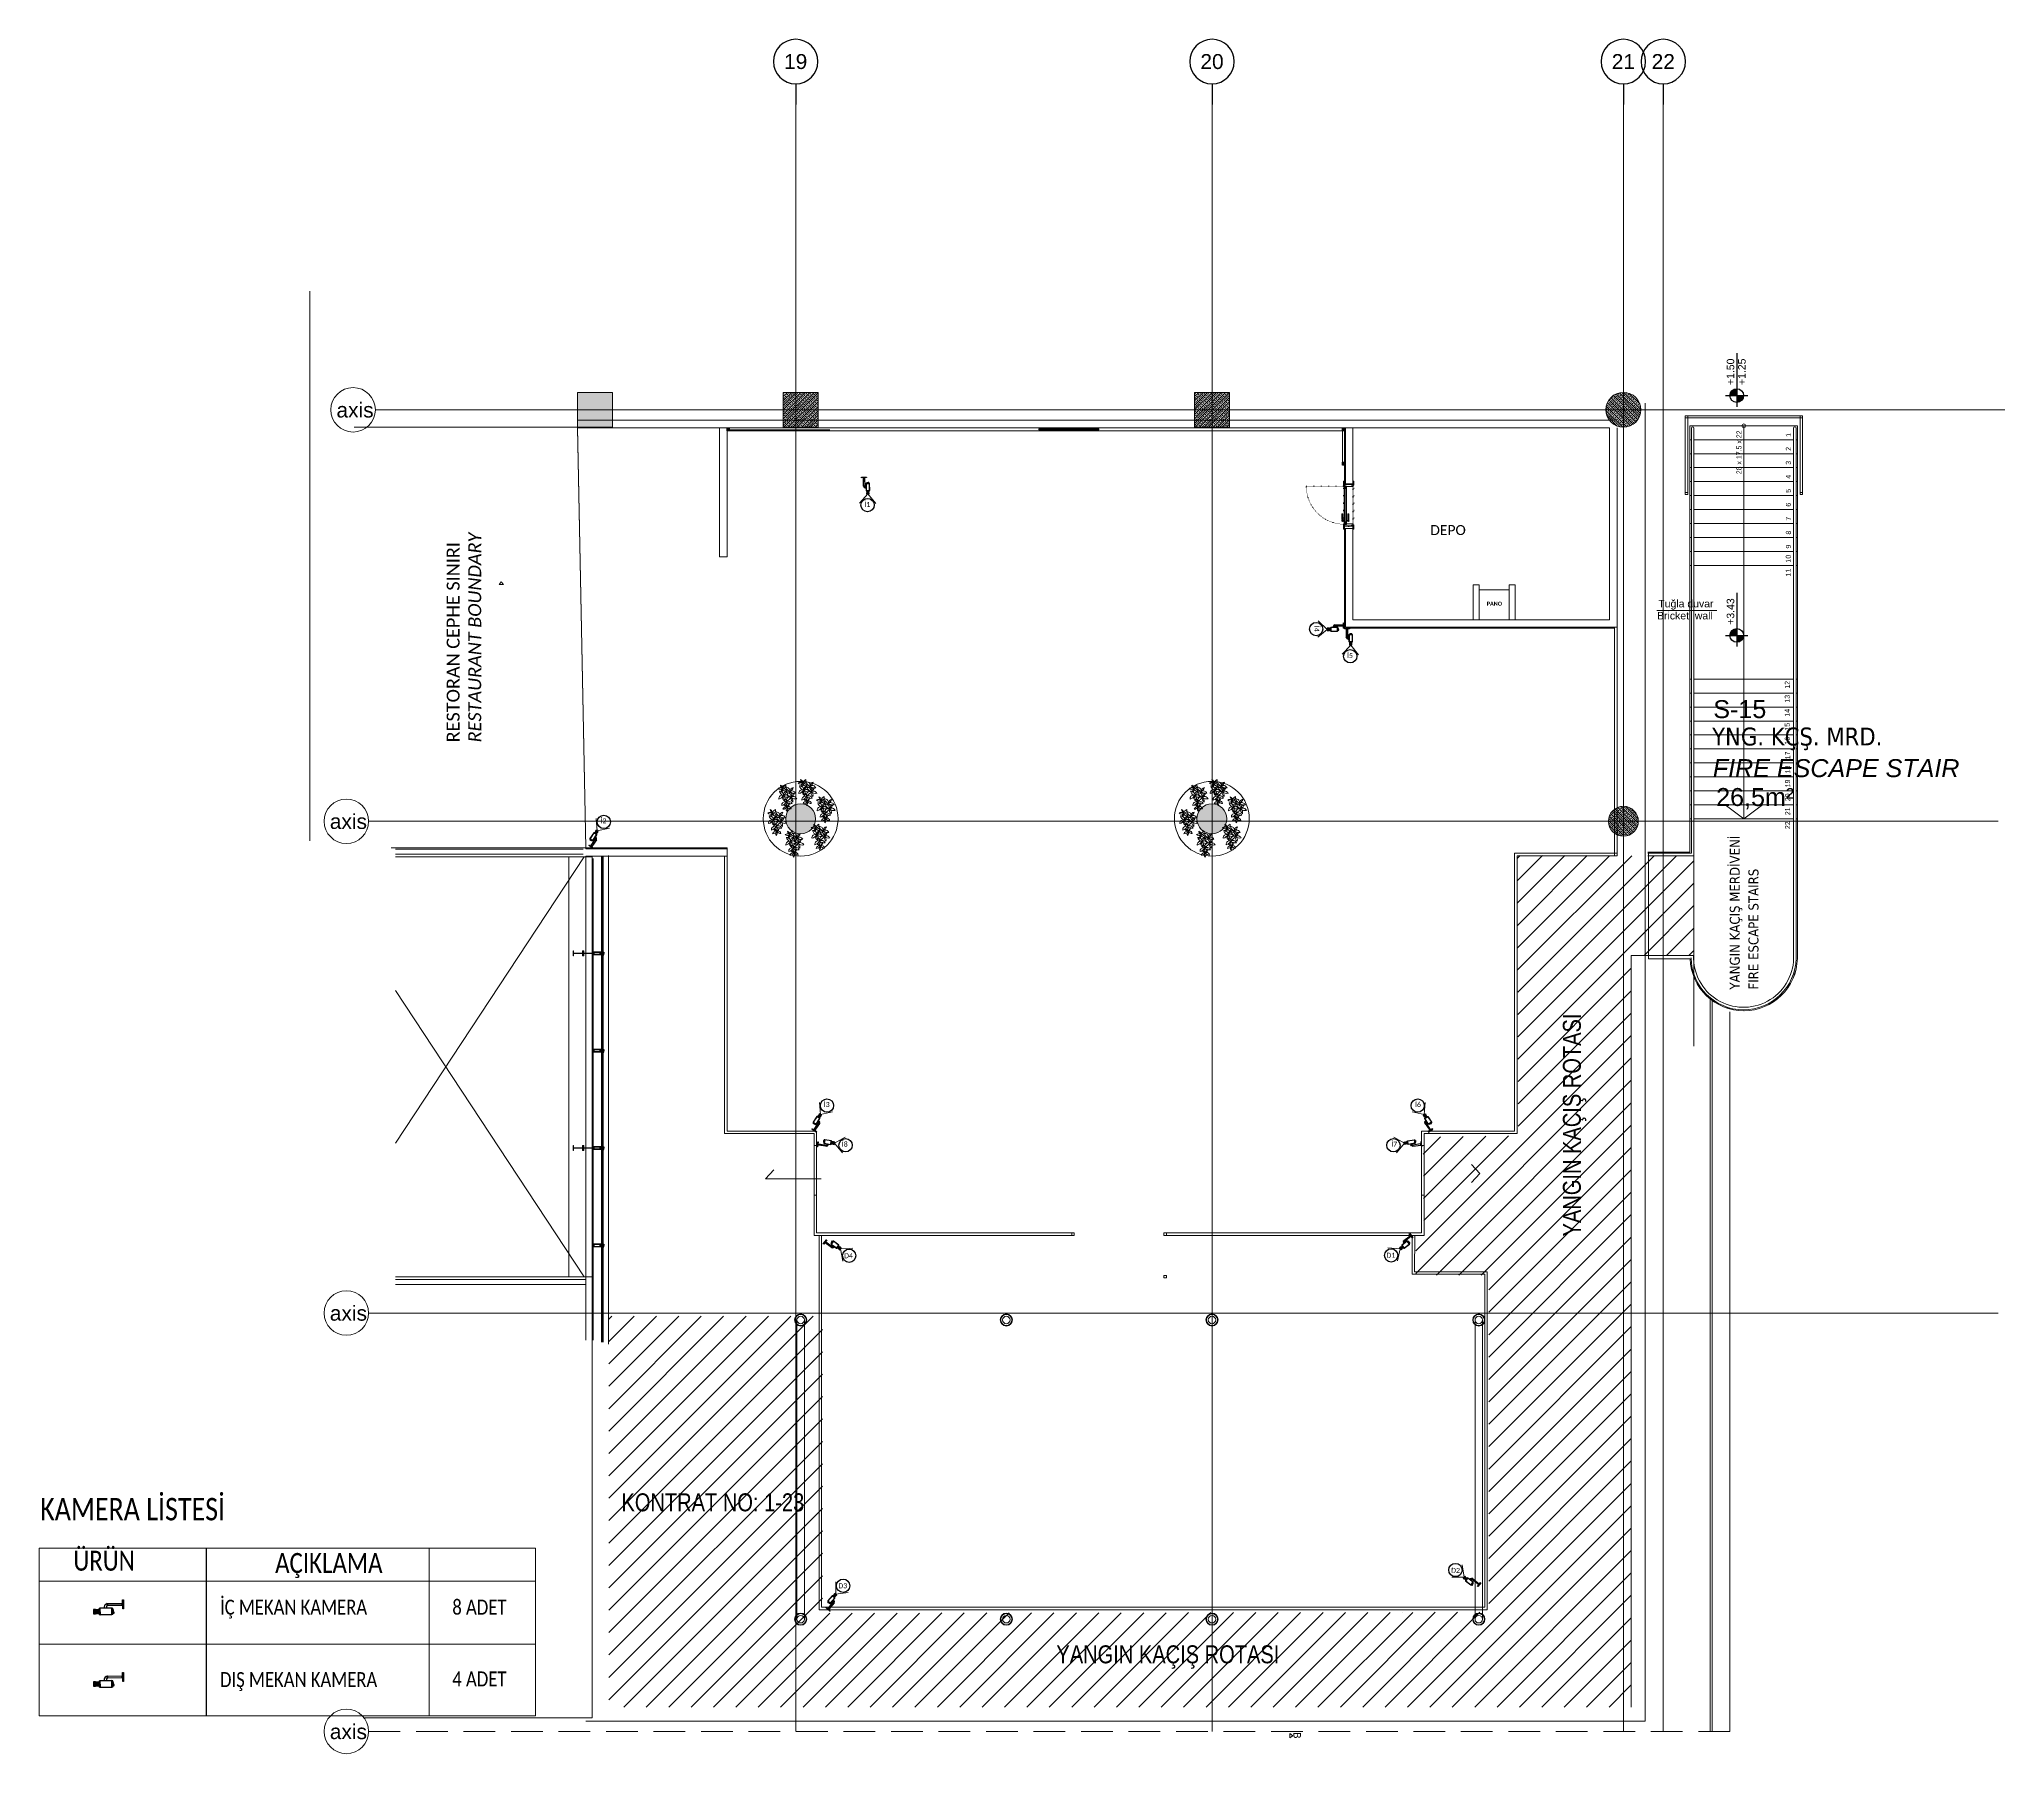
# Model space of a CAD drawing. Header units: millimetres. Extents: x -24 to 530668, y -246875 to -2983.
# Drawn here: x 376163 to 380105, y -216805 to -213368 of the extents above; entities that cross this region are included whole.
import ezdxf
from ezdxf.enums import TextEntityAlignment as Align

# ---------------------------------------------------------------- set-up
doc = ezdxf.new("R2010")
doc.units = ezdxf.units.MM
for name, pattern in [('ACAD_ISO07W100', [3, 0, -3]), ('DASHED2', [9.525, 6.35, -3.175]), ('Dot & Dashed', [0.335139, 0.176389, -0.088194, 0, -0.070556])]:
    doc.linetypes.add(name, pattern=pattern)
doc.layers.get('0').update_dxf_attribs({"lineweight": 20})
for name, color, linetype, lineweight in [('0S-Profile EPDM', 22, 'Continuous', 25), ('0S-Shading EPDM', 25, 'Continuous', 13), ('KP', 167, 'Continuous', 30), ('T_elektrik', 10, 'Continuous', 9), ('t_ince', 66, 'Continuous', 9), ('t_tarama', 253, 'Continuous', 5), ('t_yazı', 23, 'Continuous', 25), ('ölçü', 251, 'Continuous', 5)]:
    doc.layers.add(name, color=color, linetype=linetype, lineweight=lineweight)
for name, color, linetype in [('a_grid_label', 9, 'Continuous'), ('a_level_plan_1_1', 7, 'Continuous'), ('a_window_metal_aluminium_section', 2, 'Continuous'), ('cctv', 3, 'Continuous'), ('SMATV', 4, 'Continuous'), ('t_mekanik', 10, 'Continuous'), ('wall_gyps', 45, 'Continuous')]:
    doc.layers.add(name, color=color, linetype=linetype)
doc.styles.add('arial', font='arial.ttf')
doc.styles.add('OLUŞTURULMUŞ_STİL_1', font='arialbd.ttf')
doc.styles.get("Standard").update_dxf_attribs({"font": 'times.ttf', "height": 12})
doc.styles.add('style1', font='arial.ttf', dxfattribs={"height": 20})
doc.styles.add('text2', font='calibri.ttf', dxfattribs={"width": 0.8})
doc.styles.add('txt_tur_1', font='arial.ttf', dxfattribs={"height": 1.5})
doc.styles.add('txt_tur_100', font='arial.ttf', dxfattribs={"height": 150})
doc.styles.add('türkçe', font='arial.ttf')
doc.styles.add('X_S_COL_01$0$arial', font='arial.ttf')
doc.styles.add('Ölçü50', font='calibri.ttf', dxfattribs={"width": 0.7})
pattern_1 = [(135, (232299.4867, -125028.596), (-4.490128, -4.490128), []), (135, (232299.4867, -125024.106), (-4.490128, -4.490128), [3.175, -1.5875])]

# ---------------------------------------------------------------- blocks, each defined once
blk = doc.blocks.new('kam')
h = blk.add_hatch(color=1)
edge = h.paths.add_edge_path(flags=16)
edge.add_line((-3143.13, 8517.33), (-3143.83, 8517.33))
edge.add_ellipse((-3143.83, 8517.27), major_axis=(0.0426, 0.0426), ratio=1, start_angle=45, end_angle=135)
edge.add_line((-3143.89, 8517.27), (-3143.89, 8517.03))
edge.add_ellipse((-3143.83, 8517.03), major_axis=(0.0426, 0.0426), ratio=1, start_angle=135, end_angle=225)
edge.add_line((-3143.83, 8516.97), (-3143.13, 8516.97))
edge.add_ellipse((-3143.13, 8517.03), major_axis=(0.0426, 0.0426), ratio=1, start_angle=225, end_angle=315)
edge.add_line((-3143.07, 8517.03), (-3143.07, 8517.27))
edge.add_ellipse((-3143.13, 8517.27), major_axis=(0.0426, 0.0426), ratio=1, start_angle=315, end_angle=405)
edge = h.paths.add_edge_path()
edge.add_line((-3143.13, 8517.34), (-3143.83, 8517.34))
edge.add_ellipse((-3143.83, 8517.27), major_axis=(0.0495, 0.0495), ratio=1, start_angle=45, end_angle=135)
edge.add_line((-3143.9, 8517.27), (-3143.9, 8517.03))
edge.add_ellipse((-3143.83, 8517.03), major_axis=(0.0495, 0.0495), ratio=1, start_angle=135, end_angle=225)
edge.add_line((-3143.83, 8516.96), (-3143.13, 8516.96))
edge.add_ellipse((-3143.13, 8517.03), major_axis=(0.0495, 0.0495), ratio=1, start_angle=225, end_angle=315)
edge.add_line((-3143.06, 8517.03), (-3143.06, 8517.27))
edge.add_ellipse((-3143.13, 8517.27), major_axis=(0.0495, 0.0495), ratio=1, start_angle=315, end_angle=405)
for points in [[(-3143, 8517.25), (-3143.04, 8517.25), (-3143.04, 8517.05), (-3143, 8517.05)], [(-3142.75, 8517.28), (-3142.87, 8517.28), (-3142.87, 8517.02), (-3142.75, 8517.02)]]:
    blk.add_hatch(color=1).paths.add_polyline_path(points)
at = {"color": 1}
for p, q in [((-3143.9, 8517.25), (-3143.96, 8517.25)), ((-3143.96, 8517.25), (-3143.96, 8517.19)), ((-3143.96, 8517.19), (-3143.9, 8517.19)), ((-3143.9, 8517.16), (-3143.93, 8517.16)), ((-3143.93, 8517.16), (-3143.93, 8517.07)), ((-3143.93, 8517.07), (-3143.9, 8517.07)), ((-3143.9, 8517.27), (-3143.9, 8517.03)), ((-3143.89, 8517.27), (-3143.89, 8517.03)), ((-3143.83, 8517.34), (-3143.83, 8516.96)), ((-3143.13, 8517.34), (-3143.83, 8517.34)), ((-3143.13, 8517.33), (-3143.83, 8517.33)), ((-3143.83, 8516.97), (-3143.13, 8516.97)), ((-3143.83, 8516.96), (-3143.13, 8516.96)), ((-3143.13, 8516.96), (-3143.13, 8517.34)), ((-3143.07, 8517.03), (-3143.07, 8517.27)), ((-3143.06, 8517.03), (-3143.06, 8517.27)), ((-3143, 8517.25), (-3143.04, 8517.25)), ((-3143.04, 8517.25), (-3143.04, 8517.05)), ((-3143.04, 8517.05), (-3143, 8517.05)), ((-3143, 8517.05), (-3143, 8517.25)), ((-3142.89, 8517.26), (-3142.98, 8517.26)), ((-3142.98, 8517.26), (-3142.98, 8517.04)), ((-3142.89, 8517.24), (-3142.98, 8517.24)), ((-3142.89, 8517.21), (-3142.98, 8517.21)), ((-3142.89, 8517.18), (-3142.98, 8517.18)), ((-3142.89, 8517.15), (-3142.98, 8517.15)), ((-3142.89, 8517.12), (-3142.98, 8517.12)), ((-3142.89, 8517.1), (-3142.98, 8517.1)), ((-3142.89, 8517.07), (-3142.98, 8517.07)), ((-3142.98, 8517.04), (-3142.89, 8517.04)), ((-3142.89, 8517.04), (-3142.89, 8517.26)), ((-3142.75, 8517.28), (-3142.87, 8517.28)), ((-3142.87, 8517.28), (-3142.87, 8517.02)), ((-3142.87, 8517.02), (-3142.75, 8517.02)), ((-3142.75, 8517.02), (-3142.75, 8517.28))]:
    blk.add_line(p, q, dxfattribs=at)
for centre, major_axis, start_param, end_param in [((-3143.83, 8517.27), (0.0495, 0.0495), 0.785398, 2.356194), ((-3143.83, 8517.03), (0.0495, 0.0495), 2.356194, 3.926991), ((-3143.83, 8517.27), (0.0426, 0.0426), 0.785398, 2.356194), ((-3143.83, 8517.03), (0.0426, 0.0426), 2.356194, 3.926991), ((-3143.13, 8517.27), (0.0495, 0.0495), 5.497787, 7.068583), ((-3143.13, 8517.27), (0.0426, 0.0426), 5.497787, 7.068583), ((-3143.13, 8517.03), (0.0495, 0.0495), 3.926991, 5.497787), ((-3143.13, 8517.03), (0.0426, 0.0426), 3.926991, 5.497787)]:
    blk.add_ellipse(centre, major_axis=major_axis, ratio=1, start_param=start_param, end_param=end_param, dxfattribs=at)
blk = doc.blocks.new('kamera')
at = {"layer": 'cctv', "color": 1}
for p, q in [((-18.9, 10.6), (-19.9, 9.2)), ((-17, 9.2), (-18, 7.8))]:
    blk.add_line(p, q, dxfattribs=at)
for points in [[(-14.1, 11.6), (-13.8, 11.4), (-15.4, 9.2), (-15.6, 9.3)], [(-14, 11.2), (-14, 11.2), (-15.2, 9.3), (-15.2, 9.3)], [(-14, 11.2), (-0.8, 1.9), (-2.1, 0.1), (-15.2, 9.3)], [(2.1, 4.7), (2.9, 4.1), (-2.9, -4.1), (-3.7, -3.6)]]:
    blk.add_lwpolyline(points, close=True, dxfattribs=at)
for centre, radius, start, end in [((-16, 7.7), 4.08, 63.7243, 135.4103), ((-15.9, 7.5), 2.02, 79.4581, 124.8672)]:
    blk.add_arc(centre, radius, start, end, dxfattribs=at)
at = {"layer": 'SMATV', "color": 6, "linetype": 'Dot & Dashed', "extrusion": (0, 0, -1), "xscale": -18.97046912377849, "yscale": 18.97046910458119, "zscale": -18.97046912377849, "rotation": 215.1445265679582}
blk.add_blockref('kam', (-44226, 166452.3), dxfattribs=at)
blk = doc.blocks.new('Gasket 242524')
at = {"layer": '0S-Shading EPDM'}
h = blk.add_hatch(dxfattribs=at)
h.set_pattern_fill('ANSI37', color=256, scale=0.625, angle=90, style=0)
h.paths.add_polyline_path([(-2.737134, 5.300517), (-2.87946, 5.056922), (-3.000123, 4.801901), (-3.098214, 4.537377), (-3.172994, 4.265342), (-3.223901, 3.987847), (-3.250549, 3.706982), (-3.252739, 3.424864), (-3.230453, 3.14362), (-3.18386, 2.865368), (-3.113311, 2.592205), (-3.019338, 2.32619), (-2.902648, 2.069327), (-2.76412, 1.823552), (-2.6048, 1.590717), (-2.556662, 1.520493), (-2.514672, 1.446428), (-2.479134, 1.36906), (-2.450306, 1.288949), (-2.428397, 1.206677), (-2.413566, 1.122839), (-2.405919, 1.038044), (-2.405514, 0.952905), (-2.412352, 0.86804), (-2.426384, 0.784065), (-2.447508, 0.701588), (-2.475572, 0.621206), (-2.510371, 0.543503), (-2.551654, 0.469042), (-2.599121, 0.398362), (-2.652428, 0.331976), (-2.711189, 0.270365), (-2.774978, 0.213975), (-2.843332, 0.163216), (-2.915756, 0.118456), (-2.991725, 0.080018), (-3.070688, 0.048182), (-3.152073, 0.023177), (-3.235291, 0.005187), (-3.319736, -0.00566), (-3.404799, -0.009285), (-4.813239, -0.009285), (-4.890818, -0.012298), (-4.96793, -0.021322), (-5.04411, -0.0363), (-5.118898, -0.057143), (-5.191843, -0.083726), (-8.888317, -1.595786), (-8.966648, -1.631845), (-9.041582, -1.674518), (-9.11256, -1.723489), (-9.179056, -1.778392), (-9.240574, -1.83882), (-9.296658, -1.904323), (-9.34689, -1.974415), (-9.390896, -2.048574), (-9.42835, -2.126248), (-9.458972, -2.20686), (-9.482536, -2.289811), (-9.498866, -2.374483), (-9.50784, -2.460247), (-9.509392, -2.546466), (-9.50351, -2.632498), (-9.490239, -2.717703), (-9.469675, -2.801448), (-9.441974, -2.88311), (-9.40734, -2.962082), (-9.366031, -3.037776), (-9.318354, -3.10963), (-9.264664, -3.17711), (-9.205361, -3.239713), (-9.140884, -3.296974), (-9.071714, -3.348467), (-8.998365, -3.393809), (-8.921382, -3.432664), (-8.841338, -3.464742), (-8.758827, -3.489805), (-5.875279, -4.103828), (-2.950409, -4.473981), (-0.004806, -4.597656), (2.940798, -4.473985), (5.865668, -4.103838), (8.749217, -3.489819), (8.831728, -3.464756), (8.911773, -3.432678), (8.988756, -3.393823), (9.062106, -3.34848), (9.131277, -3.296986), (9.195754, -3.239725), (9.255058, -3.177121), (9.308748, -3.109641), (9.356425, -3.037787), (9.397735, -2.962092), (9.432369, -2.88312), (9.460071, -2.801457), (9.480634, -2.717711), (9.493906, -2.632505), (9.499788, -2.546473), (9.498236, -2.460254), (9.489261, -2.374489), (9.472932, -2.289816), (9.449368, -2.206865), (9.418745, -2.126252), (9.381291, -2.048577), (9.337284, -1.974418), (9.287052, -1.904326), (9.230968, -1.838822), (9.169449, -1.778393), (9.102953, -1.72349), (9.031974, -1.674519), (8.95704, -1.631845), (8.878708, -1.595786), (5.182234, -0.083726), (5.109288, -0.057143), (5.034501, -0.0363), (4.958321, -0.021322), (4.881209, -0.012298), (4.80363, -0.009285), (3.39519, -0.009285), (3.310127, -0.00566), (3.225681, 0.005187), (3.142464, 0.023177), (3.061079, 0.048182), (2.982116, 0.080018), (2.906147, 0.118456), (2.833723, 0.163216), (2.765369, 0.213975), (2.70158, 0.270365), (2.642819, 0.331976), (2.589512, 0.398362), (2.542045, 0.469042), (2.500762, 0.543503), (2.465963, 0.621206), (2.437899, 0.701588), (2.416775, 0.784065), (2.402743, 0.86804), (2.395905, 0.952905), (2.39631, 1.038044), (2.403957, 1.122839), (2.418788, 1.206677), (2.440697, 1.288949), (2.469525, 1.36906), (2.505063, 1.446428), (2.547053, 1.520493), (2.595191, 1.590717), (2.754511, 1.823552), (2.893039, 2.069327), (3.009729, 2.32619), (3.103702, 2.592205), (3.174251, 2.865368), (3.220844, 3.14362), (3.24313, 3.424864), (3.24094, 3.706982), (3.214292, 3.987847), (3.163385, 4.265342), (3.088605, 4.537377), (2.990514, 4.801901), (2.869851, 5.056922), (2.727525, 5.300517), (2.56461, 5.530851), (2.382333, 5.746188), (2.182067, 5.944906), (1.965322, 6.125506), (1.73373, 6.286629), (1.489038, 6.427059), (1.233088, 6.545739), (0.967811, 6.641774), (0.695204, 6.714442), (0.417322, 6.763193), (0.136258, 6.78766), (-0.145868, 6.78766), (-0.426931, 6.763193), (-0.704813, 6.714442), (-0.97742, 6.641774), (-1.242697, 6.545739), (-1.498647, 6.427059), (-1.743339, 6.286629), (-1.974931, 6.125506), (-2.191676, 5.944906), (-2.391942, 5.746188), (-2.574219, 5.530851)])
at = {"layer": '0S-Profile EPDM'}
blk.add_lwpolyline([(-2.737134, 5.300517), (-2.87946, 5.056922), (-3.000123, 4.801901), (-3.098214, 4.537377), (-3.172994, 4.265342), (-3.223901, 3.987847), (-3.250549, 3.706982), (-3.252739, 3.424864), (-3.230453, 3.14362), (-3.18386, 2.865368), (-3.113311, 2.592205), (-3.019338, 2.32619), (-2.902648, 2.069327), (-2.76412, 1.823552), (-2.6048, 1.590717), (-2.556662, 1.520493), (-2.514672, 1.446428), (-2.479134, 1.36906), (-2.450306, 1.288949), (-2.428397, 1.206677), (-2.413566, 1.122839), (-2.405919, 1.038044), (-2.405514, 0.952905), (-2.412352, 0.86804), (-2.426384, 0.784065), (-2.447508, 0.701588), (-2.475572, 0.621206), (-2.510371, 0.543503), (-2.551654, 0.469042), (-2.599121, 0.398362), (-2.652428, 0.331976), (-2.711189, 0.270365), (-2.774978, 0.213975), (-2.843332, 0.163216), (-2.915756, 0.118456), (-2.991725, 0.080018), (-3.070688, 0.048182), (-3.152073, 0.023177), (-3.235291, 0.005187), (-3.319736, -0.00566), (-3.404799, -0.009285), (-4.813239, -0.009285), (-4.890818, -0.012298), (-4.96793, -0.021322), (-5.04411, -0.0363), (-5.118898, -0.057143), (-5.191843, -0.083726), (-8.888317, -1.595786), (-8.966648, -1.631845), (-9.041582, -1.674518), (-9.11256, -1.723489), (-9.179056, -1.778392), (-9.240574, -1.83882), (-9.296658, -1.904323), (-9.34689, -1.974415), (-9.390896, -2.048574), (-9.42835, -2.126248), (-9.458972, -2.20686), (-9.482536, -2.289811), (-9.498866, -2.374483), (-9.50784, -2.460247), (-9.509392, -2.546466), (-9.50351, -2.632498), (-9.490239, -2.717703), (-9.469675, -2.801448), (-9.441974, -2.88311), (-9.40734, -2.962082), (-9.366031, -3.037776), (-9.318354, -3.10963), (-9.264664, -3.17711), (-9.205361, -3.239713), (-9.140884, -3.296974), (-9.071714, -3.348467), (-8.998365, -3.393809), (-8.921382, -3.432664), (-8.841338, -3.464742), (-8.758827, -3.489805), (-5.875279, -4.103828), (-2.950409, -4.473981), (-0.004806, -4.597656), (2.940798, -4.473985), (5.865668, -4.103838), (8.749217, -3.489819), (8.831728, -3.464756), (8.911773, -3.432678), (8.988756, -3.393823), (9.062106, -3.34848), (9.131277, -3.296986), (9.195754, -3.239725), (9.255058, -3.177121), (9.308748, -3.109641), (9.356425, -3.037787), (9.397735, -2.962092), (9.432369, -2.88312), (9.460071, -2.801457), (9.480634, -2.717711), (9.493906, -2.632505), (9.499788, -2.546473), (9.498236, -2.460254), (9.489261, -2.374489), (9.472932, -2.289816), (9.449368, -2.206865), (9.418745, -2.126252), (9.381291, -2.048577), (9.337284, -1.974418), (9.287052, -1.904326), (9.230968, -1.838822), (9.169449, -1.778393), (9.102953, -1.72349), (9.031974, -1.674519), (8.95704, -1.631845), (8.878708, -1.595786), (5.182234, -0.083726), (5.109288, -0.057143), (5.034501, -0.0363), (4.958321, -0.021322), (4.881209, -0.012298), (4.80363, -0.009285), (3.39519, -0.009285), (3.310127, -0.00566), (3.225681, 0.005187), (3.142464, 0.023177), (3.061079, 0.048182), (2.982116, 0.080018), (2.906147, 0.118456), (2.833723, 0.163216), (2.765369, 0.213975), (2.70158, 0.270365), (2.642819, 0.331976), (2.589512, 0.398362), (2.542045, 0.469042), (2.500762, 0.543503), (2.465963, 0.621206), (2.437899, 0.701588), (2.416775, 0.784065), (2.402743, 0.86804), (2.395905, 0.952905), (2.39631, 1.038044), (2.403957, 1.122839), (2.418788, 1.206677), (2.440697, 1.288949), (2.469525, 1.36906), (2.505063, 1.446428), (2.547053, 1.520493), (2.595191, 1.590717), (2.754511, 1.823552), (2.893039, 2.069327), (3.009729, 2.32619), (3.103702, 2.592205), (3.174251, 2.865368), (3.220844, 3.14362), (3.24313, 3.424864), (3.24094, 3.706982), (3.214292, 3.987847), (3.163385, 4.265342), (3.088605, 4.537377), (2.990514, 4.801901), (2.869851, 5.056922), (2.727525, 5.300517), (2.56461, 5.530851), (2.382333, 5.746188), (2.182067, 5.944906), (1.965322, 6.125506), (1.73373, 6.286629), (1.489038, 6.427059), (1.233088, 6.545739), (0.967811, 6.641774), (0.695204, 6.714442), (0.417322, 6.763193), (0.136258, 6.78766), (-0.145868, 6.78766), (-0.426931, 6.763193), (-0.704813, 6.714442), (-0.97742, 6.641774), (-1.242697, 6.545739), (-1.498647, 6.427059), (-1.743339, 6.286629), (-1.974931, 6.125506), (-2.191676, 5.944906), (-2.391942, 5.746188), (-2.574219, 5.530851), (-2.737134, 5.300517)], close=True, dxfattribs=at)
blk = doc.blocks.new('_242524')
at = {"layer": '0S-Profile EPDM'}
blk.add_blockref('Gasket 242524', (0, 0), dxfattribs=at)
blk = doc.blocks.new('dgriya')
at = {"layer": 'a_window_metal_aluminium_section', "extrusion": (0, 0, -1)}
for p, q in [((-162, 4), (-161, 5)), ((-161, 2), (-162, 4)), ((-162, 4), (-162, 4)), ((-161, 5), (-134, 5)), ((-160, 2), (-161, 2)), ((-159, 2), (-160, 2)), ((-158, 2), (-159, 2)), ((-156, 2), (-158, 2)), ((-158, 2), (-158, 2)), ((-158, 2), (-158, 2)), ((-155, 2), (-156, 2)), ((-156, 2), (-156, 2)), ((-156, 2), (-156, 2)), ((-154, 2), (-155, 2)), ((-153, 2), (-154, 2)), ((-154, 2), (-154, 2)), ((-152, 2), (-153, 2)), ((-153, 2), (-153, 2)), ((-151, 2), (-152, 2)), ((-150, 2), (-151, 2)), ((-151, 2), (-151, 2)), ((-149, 2), (-150, 2)), ((-147, 2), (-149, 2)), ((-149, 2), (-149, 2)), ((-149, 2), (-149, 2)), ((-146, 2), (-147, 2)), ((-147, 2), (-147, 2)), ((-147, 2), (-147, 2)), ((-146, 23), (-146, 25)), ((-146, 25), (3, 25)), ((-145, 22), (-146, 23)), ((-146, 14), (-145, 15)), ((-146, 13), (-146, 14)), ((-145, 13), (-146, 13)), ((-144, 1), (-146, 2)), ((-144, 22), (-145, 22)), ((-145, 15), (-144, 15)), ((-133, 13), (-145, 13)), ((-142, 23), (-144, 23)), ((-144, 23), (-144, 22)), ((-144, 15), (-144, 14)), ((-144, 14), (-142, 14)), ((-143, 0), (-144, 1)), ((-144, -1), (-143, 0)), ((-142, 19), (-142, 23)), ((-142, 14), (-142, 19)), ((-142, 19), (-141, 19)), ((-141, 19), (-142, 19)), ((-134, 5), (-133, 5)), ((-133, 12), (-133, 13)), ((-133, 6), (-133, 12)), ((-133, 5), (-133, 6)), ((3, 25), (4, 25)), ((4, 25), (4, 24)), ((4, 24), (4, -24)), ((-162, -4), (-161, -3)), ((-162, -5), (-162, -4)), ((-161, -5), (-162, -5)), ((-161, -3), (-160, -2)), ((-134, -5), (-161, -5)), ((-160, -2), (-159, -2)), ((-159, -2), (-159, -2)), ((-159, -2), (-159, -2)), ((-159, -2), (-157, -2)), ((-157, -2), (-157, -2)), ((-157, -2), (-157, -2)), ((-157, -2), (-156, -2)), ((-156, -2), (-155, -2)), ((-155, -2), (-155, -2)), ((-155, -2), (-154, -2)), ((-154, -2), (-153, -2)), ((-153, -2), (-153, -2)), ((-153, -2), (-152, -2)), ((-152, -2), (-152, -2)), ((-152, -2), (-151, -2)), ((-151, -2), (-150, -2)), ((-150, -2), (-150, -2)), ((-150, -2), (-150, -2)), ((-150, -2), (-148, -2)), ((-148, -2), (-148, -2)), ((-148, -2), (-148, -2)), ((-148, -2), (-146, -2)), ((-146, -2), (-144, -1)), ((-146, -13), (-145, -13)), ((-146, -14), (-146, -13)), ((-146, -13), (-146, -13)), ((-145, -15), (-146, -14)), ((-146, -23), (-145, -22)), ((-146, -25), (-146, -23)), ((3, -25), (-146, -25)), ((-145, -13), (-133, -13)), ((-144, -15), (-145, -15)), ((-145, -22), (-144, -22)), ((-142, -14), (-144, -14)), ((-144, -14), (-144, -15)), ((-144, -22), (-144, -24)), ((-144, -24), (-142, -24)), ((-142, -19), (-142, -14)), ((-142, -24), (-142, -19)), ((-142, -19), (-141, -19)), ((-141, -19), (-142, -19)), ((-133, -6), (-134, -5)), ((-133, -12), (-133, -6)), ((-133, -6), (-133, -6)), ((-133, -13), (-133, -12)), ((4, -25), (3, -25)), ((4, -24), (4, -25))]:
    blk.add_line(p, q, dxfattribs=at)
at = {"layer": 'a_window_metal_aluminium_section'}
for p, q in [((-130, 23), (-130, -23)), ((0, 23), (-130, 23)), ((-130, 23), (-130, 23)), ((0, -23), (0, 23)), ((-130, -23), (0, -23))]:
    blk.add_line(p, q, dxfattribs=at)
for points in [[(-192, 27), (-204, 27), (-204, 0)], [(-192, 25), (-202, 25), (-202, 0)], [(-192, 25), (-192, 27)], [(-192, -27), (-204, -27), (-204, 0)], [(-192, -25), (-202, -25), (-202, 0)], [(-192, -25), (-192, -27)]]:
    blk.add_lwpolyline(points, dxfattribs=at)
for points in [[(-192, 23), (-192, 20), (-192, 19), (-193, 19), (-193, 21), (-195, 21), (-195, 21), (-195, 21), (-195, 21), (-195, 20), (-195, 20), (-195, 20), (-196, 20), (-196, 20), (-196, 11), (-193, 11), (-193, 12), (-192, 12), (-192, 12), (-192, -12), (-192, -12), (-193, -12), (-193, -11), (-196, -11), (-196, -20), (-196, -20), (-195, -20), (-195, -20), (-195, -20), (-195, -21), (-195, -21), (-195, -21), (-195, -21), (-193, -21), (-193, -19), (-192, -19), (-192, -20), (-192, -24), (-195, -23), (-195, -22), (-196, -22), (-196, -23), (-196, -23), (-196, -23), (-196, -23), (-196, -23), (-196, -23), (-196, -23), (-196, -23), (-196, -23), (-196, -23), (-196, -23), (-196, -23), (-196, -23), (-197, -23), (-197, -23), (-197, -23), (-197, -23), (-197, -23), (-197, -23), (-197, -23), (-198, -23), (-198, -23), (-198, -23), (-198, -23), (-198, -23), (-198, -23), (-198, -23), (-198, -23), (-198, -23), (-198, -23), (-199, -23), (-199, -22), (-199, -22), (-199, -22), (-199, -22), (-199, -22), (-199, -22), (-199, -22), (-199, -22), (-200, -22), (-200, -22), (-200, -22), (-200, -22), (-200, -22), (-200, -22), (-200, -22), (-201, -22), (-201, -22), (-201, -22), (-201, -22), (-201, -22), (-201, -21), (-201, -21), (-201, -21), (-201, -21), (-201, -21), (-201, -21), (-201, -21), (-201, -21), (-201, -21), (-201, -20), (-198, -20), (-198, -20), (-198, -20), (-198, -20), (-198, -20), (-198, -11), (-198, -11), (-197, -10), (-197, -10), (-197, -10), (-197, -10), (-197, -10), (-197, -10), (-197, -10), (-196, -10), (-195, -10), (-195, -10), (-195, -10), (-195, -10), (-195, -9), (-195, -9), (-195, -9), (-195, -9), (-195, 0), (-194, 0), (-194, 0), (-194, 0), (-195, 0), (-195, 9), (-195, 9), (-195, 9), (-195, 9), (-195, 10), (-195, 10), (-195, 10), (-195, 10), (-196, 10), (-197, 10), (-197, 10), (-197, 10), (-197, 10), (-197, 10), (-197, 10), (-197, 10), (-198, 11), (-198, 11), (-198, 20), (-198, 20), (-198, 20), (-198, 20), (-198, 20), (-201, 20), (-201, 21), (-201, 21), (-201, 21), (-201, 21), (-201, 21), (-201, 21), (-201, 21), (-201, 21), (-201, 21), (-201, 22), (-201, 22), (-201, 22), (-201, 22), (-200, 22), (-200, 22), (-200, 22), (-200, 22), (-200, 22), (-200, 22), (-200, 22), (-200, 22), (-200, 22), (-199, 22), (-199, 22), (-199, 22), (-199, 22), (-199, 22), (-199, 22), (-198, 23), (-198, 23), (-198, 23), (-198, 23), (-198, 23), (-198, 23), (-198, 23), (-198, 23), (-198, 23), (-197, 23), (-197, 23), (-197, 23), (-197, 23), (-197, 23), (-197, 23), (-197, 23), (-197, 23), (-197, 23), (-196, 23), (-196, 23), (-196, 23), (-196, 23), (-196, 23), (-196, 23), (-196, 23), (-196, 23), (-196, 23), (-196, 23), (-196, 22), (-196, 22), (-195, 22), (-195, 22), (-192, 23)], [(-133, -3), (-133, -3), (-133, 3), (-133, 3), (-141, 3), (-141, 3), (-141, -3), (-141, -3), (-133, -3)], [(-138, 14), (-133, 14), (-133, 19), (-132, 19), (-133, 19), (-133, 23), (-138, 23), (-138, 22), (-139, 22), (-140, 23), (-140, 23), (-140, 23), (-140, 22), (-139, 21), (-139, 20), (-139, 17), (-139, 16), (-140, 15), (-140, 15), (-140, 15), (-140, 15), (-139, 15), (-138, 15), (-138, 14)], [(-138, -24), (-133, -24), (-133, -19), (-132, -19), (-133, -19), (-133, -14), (-138, -14), (-138, -15), (-139, -15), (-140, -15), (-140, -15), (-140, -15), (-140, -15), (-139, -16), (-139, -17), (-139, -20), (-139, -21), (-140, -22), (-140, -23), (-140, -23), (-140, -23), (-139, -22), (-138, -22), (-138, -24)]]:
    blk.add_lwpolyline(points, close=True, dxfattribs=at)
blk = doc.blocks.new('Gasket 244947')
at = {"layer": '0S-Shading EPDM'}
h = blk.add_hatch(dxfattribs=at)
h.set_pattern_fill('ANSI37', color=256, scale=0.625, angle=90, style=0)
h.paths.add_polyline_path([(7.8, 0), (4.57, 0), (4.1, 0.5), (4.1, 1.58), (4.57, 2), (7.83, 2), (8.3, 1.58), (8.3, 0.5)], flags=16)
h.paths.add_polyline_path([(7.4, -4.5), (5, -4.5), (4, -3.5), (4, -2.5), (5, -1.5), (7.4, -1.5), (8.4, -2.5), (8.4, -3.5)], flags=16)
h.paths.add_polyline_path([(0.91, -7.87), (2.9, -7.87), (3.99, -7.9), (5.07, -8.01), (6.14, -8.2), (7.19, -8.45), (8.3, -8.65), (9.42, -8.78), (12.23, -8.8), (12.9, -8.4), (12.91, -8.21), (12.46, -7.82), (11.61, -7.83), (10.44, -7.8), (9.24, -7.74), (8.44, -7.65), (8.12, -7.41), (8.1, -7.23), (8.45, -6.86), (11.4, -7.01), (12.4, -6.05), (12.4, 0), (10.39, 0), (9.83, -0.15), (9.49, 0.08), (9.49, 1.7), (9.96, 1.98), (10.11, 2.19), (10, 2.47), (8.62, 3.61), (7.17, 3.1), (5.24, 3.1), (3.78, 3.61), (2.4, 2.47), (2.29, 2.19), (2.44, 1.98), (2.91, 1.7), (2.91, 0.08), (2.57, -0.15), (2.02, 0), (0, 0), (0, -5.98), (-0.26, -6.64), (-0.75, -7.11), (-1.28, -7.54), (-1.86, -7.9), (-2.46, -8.21), (-3.01, -8.46), (-3.07, -8.63), (-3.01, -8.79), (-2.85, -8.87), (-1.55, -8.62), (0.07, -8.05)])
at = {"layer": '0S-Profile EPDM'}
blk.add_lwpolyline([(0.91, -7.87), (2.9, -7.87), (3.99, -7.9), (5.07, -8.01), (6.14, -8.2), (7.19, -8.45), (8.3, -8.65), (9.42, -8.78), (12.23, -8.8), (12.9, -8.4), (12.91, -8.21), (12.46, -7.82), (11.61, -7.83), (10.44, -7.8), (9.24, -7.74), (8.44, -7.65), (8.12, -7.41), (8.1, -7.23), (8.45, -6.86), (11.4, -7.01), (12.4, -6.05), (12.4, 0), (10.39, 0), (9.83, -0.15), (9.49, 0.08), (9.49, 1.7), (9.96, 1.98), (10.11, 2.19), (10, 2.47), (8.62, 3.61), (7.17, 3.1), (5.24, 3.1), (3.78, 3.61), (2.4, 2.47), (2.29, 2.19), (2.44, 1.98), (2.91, 1.7), (2.91, 0.08), (2.57, -0.15), (2.02, 0), (0, 0), (0, -5.98), (-0.26, -6.64), (-0.75, -7.11), (-1.28, -7.54), (-1.86, -7.9), (-2.46, -8.21), (-3.01, -8.46), (-3.07, -8.63), (-3.01, -8.79), (-2.85, -8.87), (-1.55, -8.62), (0.07, -8.05), (0.91, -7.87)], close=True, dxfattribs=at)
at = {"layer": '0S-Profile EPDM', "extrusion": (0, 0, -1)}
for points in [[(-7.8, 0), (-4.57, 0), (-4.1, 0.5), (-4.1, 1.58), (-4.57, 2), (-7.83, 2), (-8.3, 1.58), (-8.3, 0.5), (-7.8, 0)], [(-7.4, -4.5), (-5, -4.5), (-4, -3.5), (-4, -2.5), (-5, -1.5), (-7.4, -1.5), (-8.4, -2.5), (-8.4, -3.5), (-7.4, -4.5)]]:
    blk.add_lwpolyline(points, close=True, dxfattribs=at)
blk = doc.blocks.new('_244947')
at = {"layer": '0S-Profile EPDM'}
blk.add_blockref('Gasket 244947', (0, 0), dxfattribs=at)
blk = doc.blocks.new('326320')
at = {"layer": '0S-Profile EPDM'}
for points in [[(8, 14), (8, 18), (7, 19), (5, 19), (4, 19), (4, 19), (3, 19), (3, 19), (3, 19), (2, 19), (2, 19), (2, 19), (0, 19), (0, 16), (0, 16), (0, 16), (0, 15), (0, 15), (0, 15), (0, 14), (0, 14), (0, 14), (0, 13), (0, 13), (0, 13), (0, 12), (0, 12), (0, 12), (0, 10), (1, 10), (1, 9), (0, 9), (0, 8), (0, 8), (0, 8), (0, 7), (0, 7), (0, 7), (0, 6), (0, 6), (0, 6), (0, 5), (0, 5), (0, 5), (0, 4), (0, 4), (0, 4), (0, 0), (2, 0), (2, 0), (2, 0), (3, 0), (3, 0), (3, 0), (4, 0), (4, 0), (5, 0), (7, 0), (8, 2), (8, 6), (21, 6), (21, 6), (20, 7), (9, 7), (9, 7), (9, 12), (9, 12), (20, 12), (21, 13), (21, 14)], [(7, 17), (7, 2), (6, 2), (1, 2), (1, 18), (6, 18), (7, 17)]]:
    blk.add_lwpolyline(points, close=True, dxfattribs=at)
blk = doc.blocks.new('COLUMN-GZL6')
at = {"color": 0, "linetype": 'ByBlock', "lineweight": -2}
blk.add_lwpolyline([(50, 0), (50, -9), (15, -9, 0.414214), (3, -21), (3, -179, 0.414214), (15, -191), (50, -191), (50, -200), (-50, -200), (-50, -191), (-15, -191, 0.414214), (-3, -179), (-3, -21, 0.414214), (-15, -9), (-50, -9), (-50, 0)], format="xyb", close=True, dxfattribs=at)
at = {"style": 'arial', "flags": 9}
for tag in ['DATA', 'PROMPTS']:
    blk.add_attdef(tag, (0, 0), '', height=3, dxfattribs=at)
blk = doc.blocks.new('X_S_COL_01$0$COLUMN-GZL6')
at = {"color": 0, "linetype": 'ByBlock', "lineweight": -2}
blk.add_lwpolyline([(50, 0), (50, -9), (15, -9, 0.414214), (3, -21), (3, -179, 0.414214), (15, -191), (50, -191), (50, -200), (-50, -200), (-50, -191), (-15, -191, 0.414214), (-3, -179), (-3, -21, 0.414214), (-15, -9), (-50, -9), (-50, 0)], format="xyb", close=True, dxfattribs=at)
at = {"style": 'X_S_COL_01$0$arial', "flags": 9}
for tag in ['DATA', 'PROMPTS']:
    blk.add_attdef(tag, (0, 0), '', height=3, dxfattribs=at)
blk = doc.blocks.new('bitkitar')
at = {"layer": 't_tarama', "color": 76}
for points in [[(4.1, 24.5, 0.236863), (4.4, 28.3, 0.300043), (3.6, 23.8, 0.22508), (-0.8, 26.3, 0.429439), (2.4, 23.4)], [(3.6, 23.8, -0.286863), (8.2, 26.1, -0.43916), (3.6, 23.8, 0.363865), (6.9, 20.9, 0.192041), (3.7, 23.7, 0.192041)]]:
    blk.add_lwpolyline(points, format="xyb", dxfattribs=at)
for centre, radius, start, end in [((5.3, 19.6), 4.58, 130.8364, 178.7066), ((7.6, 22.4), 5.31, 163.9762, 217.2788), ((-0.8, 19.8), 5.24, 343.4853, 50.2913), ((5.3, 19.6), 4.58, 112.7666, 121.8393), ((2.1, 26.4), 2.98, 284.1762, 298.6904), ((1.8, 18.3), 5.8, 69.8378, 72.3379), ((4.8, 27.1), 3.54, 249.04, 253.1357), ((0.7, 22.7), 3.08, 353.1745, 19.6916), ((10.7, 14.8), 7.39, 100.7362, 151.4752), ((5.6, 21.8), 3.72, 247.9154, 4.2959), ((-6.1, 9.5), 6.15, 38.135, 102.16), ((-3.3, 17.3), 4.43, 202.7293, 297.5658), ((-5.2, 3.4), 6.15, 87.515, 102.16), ((-2.4, 11.2), 4.43, 202.7293, 297.5658), ((1.7, 6.7), 7.25, 114.2679, 158.9225), ((-5.5, 13.6), 4.29, 276.6058, 320.3237), ((-5.2, 3.4), 6.15, 38.135, 80.8318), ((2.6, 0.6), 7.25, 114.2679, 158.9225), ((-4.7, 7.5), 4.29, 276.6058, 356.5845), ((2.2, 17.4), 5.31, 163.9762, 229.8004), ((-6.3, 14.8), 5.24, 343.4853, 50.2913), ((3.1, 11.3), 5.31, 163.9762, 229.8004), ((-5.4, 8.7), 5.24, 343.4853, 50.2913), ((-0.7, 14.5), 6.15, 75.8621, 102.16), ((2.1, 22.2), 4.43, 202.7293, 297.5658), ((-5.5, 13.6), 4.29, 341.1609, 356.5845), ((-5.4, 8.7), 5.24, 39.1649, 41.6235), ((2.5, 12.5), 3.86, 166.9142, 186.3701), ((5.2, 9.8), 7.39, 100.7362, 151.4752), ((0.1, 16.8), 3.72, 247.9154, 281.8851), ((-2.9, 7.8), 5.73, 69.1722, 73.8391), ((-2.9, 7.8), 5.73, 7.8991, 69.1722), ((3.4, 6.4), 3.86, 166.9142, 274.8241), ((6.1, 3.7), 7.39, 134.7903, 151.4752), ((1, 10.7), 3.72, 247.9154, 312.6091), ((-2, 1.7), 5.73, 7.8991, 73.8391), ((2.5, 12.5), 3.86, 224.3064, 274.8241), ((0.7, 22.7), 3.08, 271.7817, 310.7707), ((2.1, 7.3), 6.15, 38.135, 102.16), ((4.9, 15.1), 4.43, 202.7293, 256.4381), ((7.2, 11.7), 7.25, 114.2679, 141.8465), ((0.1, 16.8), 3.72, 296.9544, 4.2959), ((-0.7, 14.5), 6.15, 38.135, 63.4551), ((6.1, 3.7), 7.39, 84.5264, 120.1212), ((4, 3.8), 3.08, 0.5136, 108.4235), ((7.3, 8.4), 4.58, 201.4986, 267.4386), ((9.9, 4.5), 7.25, 115.4394, 158.9225), ((2.7, 11.4), 4.29, 276.6058, 356.5845), ((6.7, 0.9), 2.98, 81.5148, 197.8954), ((-0.1, 18.6), 4.29, 337.1935, 356.5845), ((1.4, 5.3), 5.91, 294.3356, 345.0746), ((7.9, 17.4), 3.86, 166.9142, 222.0198), ((2.6, 12.8), 5.73, 7.8991, 73.8391), ((10.4, 15.2), 5.31, 163.9762, 217.2788), ((1.9, 12.6), 5.24, 343.4853, 50.2913), ((4.9, 15.1), 4.43, 293.47, 297.5658), ((9.9, 4.5), 7.25, 114.2679, 116.768), ((10.7, 10.3), 3.86, 166.9142, 233.8825), ((8.4, 14.6), 3.72, 247.9154, 4.2959), ((13.4, 7.6), 7.39, 100.7362, 151.4752), ((5.4, 5.6), 5.73, 7.8991, 73.8391), ((7.9, 17.4), 3.86, 256.7596, 274.8241), ((10.5, 4.4), 3.43, 110.2053, 190.184), ((9.5, 1.1), 3.54, 36.3287, 131.1652), ((9.5, 1.1), 3.54, 127.0695, 131.1652), ((3.6, 8.4), 5.8, 307.8673, 310.3674), ((10.2, 7.7), 4.92, 231.7345, 295.7595), ((11.3, 3.6), 4.2, 177.0848, 243.8907), ((3.6, 8.4), 5.8, 309.0389, 352.5219), ((5.2, 0), 4.25, 357.5756, 50.8782), ((10.7, 10.3), 3.86, 245.8798, 274.8241)]:
    blk.add_arc(centre, radius, start, end, dxfattribs=at)
blk = doc.blocks.new('60lik')
at = {"layer": 'KP'}
blk.add_lwpolyline([(260700.2, -106004.3), (260704.2, -106004.3), (260704.2, -106010.3), (260700.2, -106010.3), (260700.2, -106004.3), (260704.2, -106010.3), (260704.2, -106004.3), (260700.2, -106010.3)], dxfattribs=at)
blk = doc.blocks.new('a_level_plan')
at = {"layer": 'a_level_plan_1_1'}
h = blk.add_hatch(color=256, dxfattribs=at)
h.paths.add_polyline_path([(1.38, 0, 0.414214), (0, 1.38), (0, 0)])
h.paths.add_polyline_path([(-1.38, 0, 0.414214), (0, -1.38), (0, 0)])
for p, q in [((8.52, 0), (-2.24, 0)), ((0, 2.24), (0, -2.24))]:
    blk.add_line(p, q, dxfattribs=at)
blk.add_circle((0, 0), 1.38, dxfattribs=at)
at = {"layer": 'a_level_plan_1_1', "style": 'txt_tur_1'}
for p in [(2.13, 0.5), (2.13, -1.78)]:
    blk.add_attdef('±0.00', p, '', height=1.5, dxfattribs=at)
blk = doc.blocks.new('a_grid label')
at = {"layer": 'a_grid_label'}
blk.add_line((0, 4.14), (0, 0), dxfattribs=at)
blk.add_circle((0, 8.6), 4.46, dxfattribs=at)
at = {"layer": 'a_grid_label', "style": 'txt_tur_1'}
blk.add_attdef('A1', text='', height=3, dxfattribs=at).set_placement((0, 7.25), align=Align.CENTER)
blk = doc.blocks.new('kapıdetay')
at = {"ltscale": 0.2}
h = blk.add_hatch(dxfattribs=at)
h.set_pattern_fill('ANSI31', color=251, scale=0.2)
h.set_pattern_definition([(45, (-560329.91457, -186215.0068), (-0.44901280605, 0.44901280605), [])])
h.paths.add_polyline_path([(9.8, -4.4), (4.8, -4.4), (4.8, -4.2), (5.2, -4.2), (5.2, -1.6), (9.8, -1.6)])
h = blk.add_hatch(dxfattribs=at)
h.set_pattern_fill('ANSI31', color=251, scale=0.2)
h.set_pattern_definition([(45, (-560326.91455, -186218.00687), (-0.44901280605, 0.44901280605), [])])
h.paths.add_polyline_path([(81.2, -1.6), (81.2, -4.4), (76.2, -4.4), (76.2, -1.6)])
at = {"linetype": 'ACAD_ISO07W100', "ltscale": 0.2}
blk.add_line((4.8, -1), (4.8, 75.4), dxfattribs=at)
at = {"ltscale": 0.2}
for p, q in [((4.1, -4.2), (4.1, 0)), ((5.2, -4.2), (5.2, 0)), ((71.7, 4), (60.6, 4)), ((60.6, 3.8), (60.6, 4)), ((60.6, 2.2), (60.6, 3.8)), ((60.6, 2.2), (60.6, 2)), ((71.7, 2), (60.6, 2)), ((71.7, 2), (60.6, 2)), ((71.7, 3.8), (71.7, 4)), ((71.7, 2.2), (71.7, 3.8)), ((71.7, 3.8), (72.3, 3.8)), ((71.7, 2.2), (71.7, 2)), ((71.7, 2.2), (72.3, 2.2)), ((72.3, 3.6), (72.3, 3.8)), ((72.3, 2.4), (72.3, 3.6)), ((72.3, 3.6), (73.1, 3.6)), ((72.3, 2.4), (72.3, 2.2)), ((72.3, 2.4), (73.1, 2.4)), ((73.6, 1.9), (73.6, -0.5)), ((74.7, 1.9), (74.7, -0.5)), ((4.1, -4.2), (4.5, -4.2)), ((4.5, -4.2), (4.5, -0.2)), ((4.8, -4.2), (4.8, -0.2)), ((4.8, -1), (81.2, -1)), ((4.8, -5), (4.8, -1)), ((4.8, -1.6), (81.2, -1.6)), ((5.2, -4.2), (4.8, -4.2)), ((4.8, -4.4), (81.2, -4.4)), ((4.8, -5), (81.2, -5)), ((9.8, -4.4), (9.8, -1.6)), ((71.7, -8), (60.6, -8)), ((71.7, -8), (60.6, -8)), ((60.6, -8.2), (60.6, -8)), ((60.6, -8.2), (60.6, -9.8)), ((60.6, -9.8), (60.6, -10)), ((71.7, -10), (60.6, -10)), ((71.7, -8.2), (71.7, -8)), ((71.7, -8.2), (71.7, -9.8)), ((71.7, -8.2), (72.3, -8.2)), ((71.7, -9.8), (71.7, -10)), ((71.7, -9.8), (72.3, -9.8)), ((76.4, -0.5), (71.9, -0.5)), ((71.9, -0.5), (71.9, -1)), ((71.9, -5.5), (71.9, -5)), ((76.4, -5.5), (71.9, -5.5)), ((72.3, -8.4), (72.3, -8.2)), ((72.3, -8.4), (72.3, -9.6)), ((72.3, -8.4), (73.1, -8.4)), ((72.3, -9.6), (72.3, -9.8)), ((72.3, -9.6), (73.1, -9.6)), ((73.6, -7.9), (73.6, -5.5)), ((74.7, -7.9), (74.7, -5.5)), ((76.2, -4.4), (76.2, -1.6)), ((81.2, -5), (81.2, -1))]:
    blk.add_line(p, q, dxfattribs=at)
for points in [[(-5.2, -1), (2.8, -1), (2.8, 0.8), (-5.2, 0.8)], [(91.2, -1), (83.2, -1), (83.2, 0.8), (91.2, 0.8)], [(2.3, -15.5), (2.8, -15.5), (2.8, -19.8), (-5.2, -19.8), (-5.2, -18), (2.3, -18), (2.3, -15.5)], [(76.4, -0.5), (76.4, -1), (71.9, -1), (71.9, -0.5)], [(76.4, -5.5), (76.4, -5), (71.9, -5), (71.9, -5.5)], [(83.7, -15.5), (83.2, -15.5), (83.2, -19.8), (91.2, -19.8), (91.2, -18), (83.7, -18), (83.7, -15.5)]]:
    blk.add_lwpolyline(points, close=True, dxfattribs=at)
at = {"linetype": 'ACAD_ISO07W100', "ltscale": 0.2}
for points in [[(2.8, 0.8), (83.2, 0.8)], [(0, -18), (0, -1)], [(2.8, -19.8), (83.2, -19.8)], [(80.5, -18), (5.5, -18)], [(86, -18), (86, -1)]]:
    blk.add_lwpolyline(points, dxfattribs=at)
at = {"ltscale": 0.2}
for points in [[(1.5, -18), (5.5, -18), (5.5, -5.5), (4.5, -5.5), (4.5, -1), (1.5, -1), (1.5, -18)], [(84.5, -18), (80.5, -18), (80.5, -5.5), (81.5, -5.5), (81.5, -1), (84.5, -1), (84.5, -18)]]:
    blk.add_lwpolyline(points, dxfattribs=at)
blk.add_circle((4.7, 0.6), 0.8, dxfattribs=at)
at = {"linetype": 'ACAD_ISO07W100', "ltscale": 0.2}
blk.add_arc((4.9, -0.9), 76.3, 359.936, 90.064, dxfattribs=at)
at = {"ltscale": 0.2}
blk.add_ellipse((74.1, 3), major_axis=(0, 1.23), ratio=0.999304, start_param=1.570796315237618, end_param=7.853981622417204, dxfattribs=at)
at = {"ltscale": 0.2, "extrusion": (0, 0, -1)}
blk.add_ellipse((74.1, -9), major_axis=(0, 1.23), ratio=0.999304, start_param=4.712389, end_param=10.995574, dxfattribs=at)
blk = doc.blocks.new('SKDF')
at = {"layer": 't_tarama'}
h = blk.add_hatch(dxfattribs=at)
h.set_pattern_fill('ANSI33', color=256, angle=90, style=0)
h.set_pattern_definition(pattern_1)
edge = h.paths.add_edge_path()
edge.add_arc((260619.2, -110698.6), 30, 0, 360)
edge = h.paths.add_edge_path()
edge.add_arc((259794.5, -110698.6), 30, 0, 360)
h.paths.add_polyline_path([(259347, -109843.6), (259417, -109843.6), (259417, -109913.6), (259347, -109913.6)])
h = blk.add_hatch(dxfattribs=at)
h.set_pattern_fill('ANSI33', color=256, angle=90, style=0)
h.set_pattern_definition([(225, (242083.028, -83247.8964), (4.490128, -4.490128), []), (225, (242078.538, -83247.8964), (4.490128, -4.490128), [3.175, -1.5875])])
h.paths.add_polyline_path([(259829.5, -109913.6), (259829.5, -109843.6), (259759.5, -109843.6), (259759.5, -109913.6)])
h = blk.add_hatch(dxfattribs=at)
h.set_pattern_fill('ANSI33', color=256, angle=90, style=0)
h.set_pattern_definition([(225, (242908.028, -83247.8964), (4.490128, -4.490128), []), (225, (242903.538, -83247.8964), (4.490128, -4.490128), [3.175, -1.5875])])
h.paths.add_polyline_path([(260654.5, -109913.6), (260654.5, -109843.6), (260584.5, -109843.6), (260584.5, -109913.6)])
h = blk.add_hatch(dxfattribs=at)
h.set_pattern_fill('ANSI33', color=256, angle=90, style=0)
h.set_pattern_definition(pattern_1)
edge = h.paths.add_edge_path()
edge.add_arc((261444.5, -109878.6), 35, 0, 360)
h = blk.add_hatch(dxfattribs=at)
h.set_pattern_fill('ANSI33', color=256, angle=90, style=0)
h.set_pattern_definition(pattern_1)
edge = h.paths.add_edge_path()
edge.add_arc((261444.5, -110703.6), 30, 0, 360)
h = blk.add_hatch(dxfattribs=at)
h.set_pattern_fill('ANSI31', color=256, scale=10)
h.set_pattern_definition([(45, (232299.487, -125028.596), (-22.45064, 22.45064), [])])
h.paths.add_polyline_path([(259409.8, -111696.1), (259838.2, -111696.1), (259838.2, -112291.4), (261174.6, -112289.6), (261174.6, -111613.9), (261028.2, -111613.6), (261028.2, -111534.1), (261044.7, -111534.1), (261042.4, -111336.5), (261233.7, -111334.1), (261231.4, -110772.4), (261585.9, -110772.8), (261585.9, -110972.6), (261460.2, -110972.6), (261460.2, -111846.1), (261460.2, -112479.8), (259409.8, -112479.8)])
h = blk.add_hatch(dxfattribs=at)
h.set_pattern_fill('ANSI31', color=256, scale=10)
h.set_pattern_definition([(45, (232299.487, -125028.596), (-22.45064, 22.45064), [])])
h.paths.add_polyline_path([(259409.8, -111696.1), (259838.2, -111696.1), (259838.2, -112291.4), (261174.6, -112289.6), (261174.6, -111613.9), (261028.2, -111613.6), (261028.2, -111534.1), (261044.7, -111534.1), (261042.4, -111336.5), (261233.7, -111334.1), (261231.4, -110772.4), (261585.9, -110772.8), (261585.9, -110972.6), (261460.2, -110972.6), (261460.2, -111846.1), (261460.2, -112479.8), (259409.8, -112479.8)])
for p, q in [((259784.5, -112528.6, -17966.2), (259784.5, -109266.3, -17966.2)), ((260619.5, -112528.6, -17966.2), (260619.5, -109266.3, -17966.2)), ((261444.5, -112528.6, -17966.2), (261444.5, -109266.3, -17966.2)), ((261524.5, -112528.6, -17966.2), (261524.5, -109266.3, -17966.2)), ((258810, -109640.5), (258810, -110742.6)), ((258941.5, -109878.6, -17966.2), (262209.3, -109878.6, -17966.2)), ((259347, -109899.5), (261427, -109899.5)), ((259417, -109913.6), (259347, -109913.6)), ((259347, -109913.6), (259363.5, -110756.6)), ((259347, -109914.5), (259363.5, -110757.1, 2.3)), ((259347, -109914.5), (261417, -109914.5)), ((261427, -109899.5), (259417, -109899.5)), ((259417, -109899.5), (259417, -109913.6)), ((260887, -109914.5), (260887, -110026.9)), ((260902, -109914.5), (260902, -110026.9)), ((261578.1, -109910.6, -17818.3), (261578.1, -110765.6, -17966.2)), ((261578.1, -109910.6, -17620.8), (261793.4, -109910.6, -17556.3)), ((261580.9, -109915.4, -17817.1), (261580.9, -110767.6, -17966.2)), ((261585.9, -109915.4, -17817.1), (261585.9, -110772.6, -17966.2)), ((261685.8, -109910.6, -17588.5), (261686, -110698.6, -17965.6)), ((261785.9, -109915.4, -17752.7), (261785.9, -110980, -17900.3)), ((261790.9, -109915.4, -17752.7), (261791, -110979.9, -17901.6)), ((261793.4, -109910.6, -17820.6), (261793.4, -110979.5, -17967.2)), ((261578.1, -109938.6, -17685.4), (261580.9, -109938.6, -17684.6)), ((261578.1, -109966.6, -17750), (261580.9, -109966.6, -17749.2)), ((261585.9, -109938.6, -17683.1), (261785.9, -109938.6, -17623.2)), ((261585.9, -109966.6, -17747.7), (261785.9, -109966.6, -17687.8)), ((261790.9, -109938.6, -17621.7), (261793.4, -109938.6, -17621)), ((261791, -109966.6, -17686.3), (261793.4, -109966.6, -17685.6)), ((261578.1, -109994.6, -17814.7), (261580.9, -109994.6, -17813.8)), ((261585.9, -109994.6, -17812.3), (261785.9, -109994.6, -17752.5)), ((261791, -109994.6, -17751), (261793.4, -109994.6, -17750.2)), ((261578.1, -110022.6, -17814.6), (261580.9, -110022.6, -17814.7)), ((261578.1, -110050.6, -17814.6), (261580.9, -110050.6, -17814.7)), ((261585.9, -110022.6, -17814.7), (261785.9, -110022.6, -17817.1)), ((261585.9, -110050.6, -17814.7), (261785.9, -110050.6, -17817.1)), ((261791, -110022.6, -17817.2), (261793.4, -110022.6, -17817.2)), ((261791, -110050.6, -17817.2), (261793.4, -110050.6, -17817.2)), ((261578.1, -110078.6, -17814.6), (261580.9, -110078.6, -17814.7)), ((261585.9, -110078.6, -17814.7), (261785.9, -110078.6, -17817.1)), ((261791, -110078.6, -17817.2), (261793.4, -110078.6, -17817.2)), ((260887, -110116.9), (260887, -110314.5)), ((260902, -110116.9), (260902, -110299.5)), ((261578.1, -110106.6, -17814.6), (261580.9, -110106.6, -17814.7)), ((261585.9, -110106.6, -17814.7), (261785.9, -110106.6, -17817.1)), ((261791, -110106.6, -17817.2), (261793.4, -110106.6, -17817.2)), ((261578.1, -110134.6, -17814.6), (261580.9, -110134.6, -17814.7)), ((261578.1, -110162.6, -17814.6), (261580.9, -110162.6, -17814.7)), ((261585.9, -110134.6, -17814.7), (261785.9, -110134.6, -17817.1)), ((261585.9, -110162.6, -17814.7), (261785.9, -110162.6, -17817.1)), ((261791, -110134.6, -17817.2), (261793.4, -110134.6, -17817.2)), ((261791, -110162.6, -17817.2), (261793.4, -110162.6, -17817.2)), ((261578.1, -110190.6, -17814.6), (261580.9, -110190.6, -17814.7)), ((261585.9, -110190.6, -17814.7), (261785.9, -110190.6, -17817.1)), ((261791, -110190.6, -17817.2), (261793.4, -110190.6, -17817.2)), ((259194.1, -110223.2), (259189.9, -110228.8)), ((259198.3, -110228.8), (259189.9, -110228.8)), ((259194.1, -110223.2), (259198.3, -110228.8)), ((261511.6, -110281, -17966.2), (261632.2, -110281, -17966.2)), ((260887, -110314.5), (261432, -110314.5)), ((260902, -110299.5), (261417, -110299.5)), ((261427, -110314.5), (261427, -110772.6)), ((261578.1, -110418.6, -17966.2), (261580.9, -110418.6, -17966.2)), ((261585.9, -110418.6, -17966.3), (261785.9, -110418.6, -17968.6)), ((261791, -110418.6, -17968.7), (261793.4, -110418.6, -17968.7)), ((261578.1, -110446.6, -17966.2), (261580.9, -110446.6, -17966.2)), ((261578.1, -110474.6, -17966.2), (261580.9, -110474.6, -17966.2)), ((261585.9, -110446.6, -17966.3), (261785.9, -110446.6, -17968.6)), ((261585.9, -110474.6, -17966.3), (261785.9, -110474.6, -17968.6)), ((261791, -110446.6, -17968.7), (261793.4, -110446.6, -17968.7)), ((261791, -110474.6, -17968.7), (261793.4, -110474.6, -17968.7)), ((261578.1, -110502.6, -17966.2), (261580.9, -110502.6, -17966.2)), ((261585.9, -110502.6, -17966.3), (261785.9, -110502.6, -17968.6)), ((261791, -110502.6, -17968.7), (261793.4, -110502.6, -17968.7)), ((261578.1, -110530.6, -17966.2), (261580.9, -110530.6, -17966.2)), ((261578.1, -110558.6, -17966.2), (261580.9, -110558.6, -17966.2)), ((261585.9, -110530.6, -17966.3), (261785.9, -110530.6, -17968.6)), ((261585.9, -110558.6, -17966.3), (261785.9, -110558.6, -17968.6)), ((261791, -110530.6, -17968.7), (261793.4, -110530.6, -17968.7)), ((261791, -110558.6, -17968.7), (261793.4, -110558.6, -17968.7)), ((261578.1, -110586.6, -17966.2), (261580.9, -110586.6, -17966.2)), ((261585.9, -110586.6, -17966.3), (261785.9, -110586.6, -17968.6)), ((261791, -110586.6, -17968.7), (261793.4, -110586.6, -17968.7)), ((261578.2, -110614.6, -17966.2), (261580.9, -110614.6, -17965.4)), ((261578.2, -110642.6, -17966.2), (261580.9, -110642.6, -17966.2)), ((261585.9, -110614.6, -17963.9), (261785.9, -110614.6, -17904)), ((261585.9, -110642.6, -17966.3), (261785.9, -110642.6, -17968.6)), ((261791, -110614.6, -17902.5), (261793.4, -110614.6, -17901.7)), ((261791, -110642.6, -17968.7), (261793.4, -110642.6, -17968.7)), ((261578.1, -110670.6, -17966.2), (261580.9, -110670.6, -17966.2)), ((261585.9, -110670.6, -17966.3), (261785.9, -110670.6, -17968.6)), ((261685.8, -110698.6, -17981.4), (261648.5, -110670.6, -17981.4)), ((261685.8, -110698.6, -17981.4), (261723.5, -110670.9, -17998.3)), ((261791, -110670.6, -17968.7), (261793.4, -110670.6, -17968.7)), ((258928.1, -110703.6, -17966.2), (262195.9, -110703.6, -17966.2)), ((261578.1, -110698.6, -17966.2), (261580.9, -110698.6, -17966.2)), ((261585.9, -110698.6, -17966.3), (261785.9, -110698.6, -17968.6)), ((261791, -110698.6, -17968.7), (261793.4, -110698.6, -17968.7)), ((259363.5, -110756.6), (259646.9, -110756.6)), ((259363.5, -110758.6, 0), (259646.9, -110758.6, 0)), ((259646.9, -110756.6), (259646.9, -110773.6, 0)), ((258981.9, -110774.7, 0), (259360.1, -110774.7, 0)), ((259360.1, -110774.7, 0), (258981.9, -111349.2, 0)), ((259363.5, -110773.6, 0), (259646.9, -110773.6, 0)), ((259395, -110774.4, 0), (259395, -110967.5, 0)), ((259395.5, -110774.4, 0), (259395.5, -110967.5, 0)), ((259396, -110967.5, 0), (259396, -110774.4, 0)), ((259398, -110774.3, 0), (259398, -110967.5, 0)), ((259398.6, -110967.5, 0), (259398.6, -110774.3, 0)), ((259408.9, -111752, -211.1), (259408.9, -110772, -211.1)), ((259642, -111329.7), (259641.9, -110773.6, 0)), ((259647, -111324.7), (259646.9, -110773.6, 0)), ((261493.5, -110765.6, -17966.2), (261578.1, -110765.6, -17966.2)), ((261585.9, -110772.6, -17966.2), (261585.9, -111154.9, -17966.2)), ((259396, -110967.5, 0), (259395, -110967.5, 0)), ((259395, -110969.6, 0), (259395, -111162.7, 0)), ((259396, -110969.6, 0), (259395, -110969.6, 0)), ((259395.5, -110969.6, 0), (259395.5, -111162.7, 0)), ((259396, -111162.7, 0), (259396, -110969.6, 0)), ((259398.6, -110967.5, 0), (259398, -110967.5, 0)), ((259398.6, -110967.5, 0), (259398, -110967.5, 0)), ((259398, -110969.5, 0), (259398, -111162.7, 0)), ((259398.6, -110969.5, 0), (259398, -110969.5, 0)), ((259398.6, -111162.7, 0), (259398.6, -110969.5, 0)), ((261460.2, -110972.6, -17965.5), (261585.3, -110972.6, -17967.5)), ((261460.2, -112479.8, -17966.2), (261460.2, -110972.6, 0.6)), ((261460.2, -110972.6, 0.6), (261585.3, -110972.6, -1.3)), ((259360.1, -111617.4, 0), (258981.9, -111042.8, 0)), ((261618.9, -111060.1, -17966.2), (261618.9, -112528.6, -17966.2)), ((261622.9, -111063.2, -17966.2), (261622.9, -112528.6, -17966.2)), ((261657.7, -112528.6, -17966.3), (261657.7, -111085.9, -17967.5)), ((259396, -111162.7, 0), (259395, -111162.7, 0)), ((259395, -111164.8, 0), (259395, -111357.9, 0)), ((259396, -111164.8, 0), (259395, -111164.8, 0)), ((259395.5, -111164.8, 0), (259395.5, -111357.9, 0)), ((259396, -111357.9, 0), (259396, -111164.8, 0)), ((259398.6, -111162.7, 0), (259398, -111162.7, 0)), ((259398.6, -111162.7, 0), (259398, -111162.7, 0)), ((259398, -111164.7, 0), (259398, -111357.9, 0)), ((259398.6, -111164.7, 0), (259398, -111164.7, 0)), ((259398.6, -111357.9, 0), (259398.6, -111164.7, 0)), ((259821.6, -111329.7), (259642, -111329.7)), ((259647, -111324.7), (259826.6, -111324.7)), ((259396, -111357.9, 0), (259395, -111357.9, 0)), ((259395, -111360, 0), (259395, -111553.1, 0)), ((259396, -111360, 0), (259395, -111360, 0)), ((259395.5, -111360, 0), (259395.5, -111553.1, 0)), ((259396, -111553.1, 0), (259396, -111360, 0)), ((259398.6, -111357.9, 0), (259398, -111357.9, 0)), ((259398.6, -111357.9, 0), (259398, -111357.9, 0)), ((259398, -111359.9, 0), (259398, -111553.1, 0)), ((259398.6, -111359.9, 0), (259398, -111359.9, 0)), ((259398.6, -111553.1, 0), (259398.6, -111359.9, 0)), ((261156.4, -111409.9), (261139.9, -111391.7)), ((259724.1, -111420.5), (259740.6, -111402.3)), ((259835.6, -111420.5), (259724.1, -111420.5)), ((261156.4, -111409.9), (261139.9, -111428)), ((260338.2, -111529.1, 0), (259826.6, -111529.1, 0)), ((259831.6, -112284.5, 0), (259831.6, -111534.1, 0)), ((259836.6, -112279.5, 0), (259836.6, -111534.1, 0)), ((261039.7, -111529.1, 0), (260528.2, -111529.1, 0)), ((261021, -111534.1, 0), (261020.9, -111611.7, 0)), ((261021, -111534.1, 0), (261021, -111534.5)), ((261026, -111534.1, 0), (261025.9, -111606.8, 0)), ((259396, -111553.1, 0), (259395, -111553.1, 0)), ((259395, -111555.2, 0), (259395, -111748.3, 0)), ((259396, -111555.2, 0), (259395, -111555.2, 0)), ((259395.5, -111555.2, 0), (259395.5, -111748.3, 0)), ((259396, -111748.3, 0), (259396, -111555.2, 0)), ((259398.6, -111553.1, 0), (259398, -111553.1, 0)), ((259398.6, -111553.1, 0), (259398, -111553.1, 0)), ((259398, -111555.1, 0), (259398, -111748.3, 0)), ((259398.6, -111555.1, 0), (259398, -111555.1, 0)), ((259398.6, -111748.3, 0), (259398.6, -111555.1, 0)), ((259329.3, -111617.4, 0), (258981.9, -111617.4, 0)), ((261020.9, -111611.7, 0), (261166.6, -111612, 0)), ((261025.9, -111606.8, 0), (261171.6, -111607.1, 0)), ((261166.6, -111612, 0), (261166.6, -112279.5, 0)), ((261171.6, -111607.1, 0), (261171.6, -112284.5, 0)), ((258928.1, -111689.6, -17966.2), (262195.9, -111689.6, -17966.2)), ((261171.6, -112284.5, 0), (259831.6, -112284.5, 0)), ((261166.6, -112279.5, 0), (259836.6, -112279.5, 0)), ((261488.4, -112508, -17966.8), (259363.5, -112508, -17966.8)), ((260781.3, -112537.1), (260775.6, -112532.9)), ((260775.6, -112541.3), (260775.6, -112532.9)), ((260781.3, -112537.1), (260775.6, -112541.3))]:
    blk.add_line(p, q, dxfattribs=at)
at = {"layer": 't_tarama', "extrusion": (-6.3311e-09, 1.52846e-08, 1)}
blk.add_line((259853.1, -109919, 0), (259653.1, -109919, 0), dxfattribs=at)
at = {"layer": 't_tarama', "linetype": 'DASHED2', "ltscale": 10}
blk.add_line((258928.1, -112528.6, -17966.2), (261657.7, -112528.6, -17966.2), dxfattribs=at)
at = {"layer": 't_tarama'}
for points in [[(259347, -109843.6), (259417, -109843.6), (259417, -109913.6), (259347, -109913.6)], [(259759.5, -109843.6), (259829.5, -109843.6), (259829.5, -109913.6), (259759.5, -109913.6)], [(260584.5, -109843.6), (260654.5, -109843.6), (260654.5, -109913.6), (260584.5, -109913.6)], [(260887, -109914.5), (260885, -109914.5), (260885, -110026.9), (260887, -110026.9)], [(260887, -110116.9), (260885, -110116.9), (260885, -110316.5), (261427, -110316.5), (261427, -110314.5), (260887, -110314.5)], [(261155.4, -110299.5), (261155.4, -110229.5), (261143.4, -110229.5), (261143.4, -110299.5)], [(261227.4, -110299.5), (261227.4, -110229.5), (261215.4, -110229.5), (261215.4, -110299.5)], [(259646.9, -110758.6), (259646.9, -110756.6), (259363.5, -110756.6), (259363.5, -110758.6)], [(259821.6, -111353.5), (259826.6, -111353.5), (259826.6, -111453.5), (259821.6, -111453.5)]]:
    blk.add_lwpolyline(points, close=True, dxfattribs=at)
for points, elevation in [([(261488.4, -112508), (261488.4, -109865.4)], -17966.8), ([(261568.7, -109894.6), (261568.7, -110044.6)], -17606.9), ([(261573.7, -109894.6), (261573.7, -110044.6)], -17606.8), ([(261799, -109894.6), (261799, -110044.6)], -17604.1), ([(261804, -109894.6), (261804, -110044.6)], -17604), ([(261573.7, -110044.6), (261568.7, -110044.6)], -17606.8), ([(261804, -110044.6), (261799, -110044.6)], -17604), ([(259358.5, -110759.7), (258981.9, -110759.7)], 0), ([(259646.9, -110773.6), (259646.9, -110758.6)], 0), ([(259358.5, -110769.7), (258981.9, -110769.7)], 0), ([(259358.5, -110774.7), (258981.9, -110774.7)], 0), ([(258981.9, -110774.8), (259376.6, -110774.8), (259376.6, -111617.4), (258981.9, -111617.4)], 0), ([(259329.3, -110774.7), (259329.3, -111617.4)], 0), ([(259363.5, -110968.2), (259363.5, -110773.6)], 0), ([(259378.5, -111744.3), (259378.5, -110778.3)], 0), ([(261580.9, -110767.6), (261493.5, -110767.6)], -17966.2), ([(261585.9, -110772.6), (261493.5, -110772.6)], -17966.2), ([(259363.5, -111358.6), (259363.5, -110968.8)], 0), ([(261039.7, -111529.1), (261039.7, -111324.7)], 0), ([(261044.7, -111534.1), (261044.7, -111329.7)], 0), ([(259363.5, -111744.3), (259363.5, -111359.2)], 0), ([(259821.6, -111534.1), (260338.2, -111534.1)], 0), ([(260338.2, -111529.1), (260338.2, -111533.1)], 0), ([(261039.7, -111529.1), (260528.2, -111529.1)], 0), ([(260528.2, -111529.1), (260528.2, -111533.1)], 0), ([(260528.2, -111534.1), (261044.7, -111534.1)], 0), ([(261021, -111534.1), (261026, -111534.1)], 0), ([(258981.9, -111617.4), (259376.6, -111617.4), (259376.6, -112501.5), (258918.9, -112501.5)], 0), ([(258981.9, -111617.4), (259329.3, -111617.4)], 0), ([(258981.9, -111622.4), (259363.5, -111622.4)], 0), ([(258981.9, -111632.4), (259363.5, -111632.4)], 0)]:
    blk.add_lwpolyline(points, dxfattribs=dict(at, elevation=elevation))
at = {"layer": 't_tarama', "extrusion": (-0.012274, 6.86083e-16, 0.999925), "elevation": -20816.2}
for points in [[(261337.9, -109890.6), (261337.9, -109894.6), (261332.9, -109894.6), (261332.9, -109890.6)], [(261568.2, -109890.6), (261568.2, -109894.6), (261563.2, -109894.6), (261563.2, -109890.6)], [(261337.9, -110044.6), (261337.9, -110048.6), (261332.9, -110048.6), (261332.9, -110044.6)], [(261568.2, -110044.6), (261568.2, -110048.6), (261563.2, -110048.6), (261563.2, -110044.6)]]:
    blk.add_lwpolyline(points, close=True, dxfattribs=at)
at = {"layer": 't_tarama', "extrusion": (-0.012274, 1.76617e-15, 0.999925), "elevation": -20816.2}
for points in [[(261337.9, -109890.6), (261563.2, -109890.6)], [(261337.9, -109894.6), (261563.2, -109894.6)]]:
    blk.add_lwpolyline(points, dxfattribs=at)
at = {"layer": 't_tarama'}
for points in [[(259347, -109913.6), (259302, -109913.6), (258899.1, -109913.6)], [(259632, -109914.5), (259632, -110173.6), (259647, -110173.6), (259647, -109914.5), (259632, -109914.5)], [(259647, -109914.5), (259647, -109989.5)], [(259647, -109920.5), (260885, -109920.5)], [(260881, -109989.5), (260881, -109914.5)], [(260885, -109989.5), (260885, -109914.5)], [(260885, -109914.5), (260885, -109989.5)], [(261417, -110299.5), (261417, -109914.5)], [(261432, -110314.5), (261432, -109914.5)], [(260887, -110026.9), (260902, -110026.9)], [(260887, -110116.9), (260902, -110116.9)], [(261155.4, -110299.5), (261155.4, -110239.5), (261215.4, -110239.5), (261215.4, -110299.5), (261155.4, -110299.5)], [(261143.4, -110248.7), (261143.4, -110299.5)], [(261412, -110314.5), (261412, -110314.5)], [(261432, -110772.6), (261432, -110314.5)], [(259363.5, -110756.6), (258973.3, -110756.6)], [(261432, -110767.6), (261226.2, -110767.6), (261226.2, -111324.7)], [(261432, -110772.6), (261231.2, -110772.6), (261231.2, -111329.7)], [(259821.6, -111324.7), (259821.6, -111324.7)], [(259821.6, -111324.7), (259821.6, -111324.7)], [(259821.6, -111329.7), (259821.6, -111534.1)], [(259826.6, -111324.7), (259826.6, -111529.1)], [(261039.7, -111324.7), (261226.2, -111324.7)], [(261044.7, -111329.7), (261231.2, -111329.7)], [(259787, -112303.6), (259787, -111703.6)], [(259802, -112303.6), (259802, -111703.6)], [(261147, -111703.6), (261147, -112303.6)], [(261162, -111703.6), (261162, -112303.6)], [(261000.7, -112289.9), (261001, -112289.9)]]:
    blk.add_lwpolyline(points, dxfattribs=at)
at = {"layer": 't_tarama', "extrusion": (-1.73341e-08, -6.73534e-11, 1), "elevation": 0}
blk.add_lwpolyline([(260392.3, -109919), (260272.3, -109919), (260272.3, -109917), (260392.3, -109917)], close=True, dxfattribs=at)
at = {"layer": 't_tarama', "elevation": 0}
blk.add_lwpolyline([(261495.2, -110979.6), (261578.5, -110979.6, 0.972089), (261793.4, -110978.7), (261793.4, -109910.6), (261578.1, -109910.6), (261578.1, -110765.6), (261495.2, -110765.6)], format="xyb", close=True, dxfattribs=at)
for points in [[(259385.5, -110965.5), (259378.5, -110965.5), (259378.5, -110971.5), (259385.5, -110971.5), (259385.5, -110971.1), (259378.9, -110971.1), (259378.9, -110965.9), (259385.5, -110965.9)], [(259395.6, -110968.4), (259395.5, -110968.4), (259395.3, -110968.4), (259395.1, -110968.4), (259394.9, -110968.4), (259394.8, -110968.4), (259394.7, -110968.4), (259394.6, -110968.5), (259394.6, -110968.5), (259394.6, -110968.6), (259394.7, -110968.7), (259394.8, -110968.7), (259394.9, -110968.7), (259395.1, -110968.7), (259395.3, -110968.7), (259395.5, -110968.7), (259395.6, -110968.7), (259395.7, -110968.5), (259395.6, -110968.4)], [(259395.6, -110968.7), (259395.5, -110968.7), (259395.3, -110968.7), (259395.1, -110968.7), (259394.9, -110968.7), (259394.8, -110968.7), (259394.7, -110968.7), (259394.6, -110968.6), (259394.6, -110968.5), (259394.6, -110968.5), (259394.7, -110968.4), (259394.8, -110968.4), (259394.9, -110968.4), (259395.1, -110968.4), (259395.3, -110968.4), (259395.5, -110968.4), (259395.6, -110968.4), (259395.7, -110968.5), (259395.6, -110968.7)], [(259385.5, -111160.7), (259378.5, -111160.7), (259378.5, -111166.7), (259385.5, -111166.7), (259385.5, -111166.3), (259378.9, -111166.3), (259378.9, -111161.1), (259385.5, -111161.1)], [(259395.6, -111163.6), (259395.5, -111163.6), (259395.3, -111163.6), (259395.1, -111163.6), (259394.9, -111163.6), (259394.8, -111163.6), (259394.7, -111163.6), (259394.6, -111163.7), (259394.6, -111163.7), (259394.6, -111163.8), (259394.7, -111163.9), (259394.8, -111163.9), (259394.9, -111163.9), (259395.1, -111163.9), (259395.3, -111163.9), (259395.5, -111163.9), (259395.6, -111163.9), (259395.7, -111163.7), (259395.6, -111163.6)], [(259395.6, -111163.9), (259395.5, -111163.9), (259395.3, -111163.9), (259395.1, -111163.9), (259394.9, -111163.9), (259394.8, -111163.9), (259394.7, -111163.9), (259394.6, -111163.8), (259394.6, -111163.7), (259394.6, -111163.7), (259394.7, -111163.6), (259394.8, -111163.6), (259394.9, -111163.6), (259395.1, -111163.6), (259395.3, -111163.6), (259395.5, -111163.6), (259395.6, -111163.6), (259395.7, -111163.7), (259395.6, -111163.9)], [(259385.5, -111355.9), (259378.5, -111355.9), (259378.5, -111361.9), (259385.5, -111361.9), (259385.5, -111361.5), (259378.9, -111361.5), (259378.9, -111356.3), (259385.5, -111356.3)], [(259395.6, -111358.8), (259395.5, -111358.8), (259395.3, -111358.8), (259395.1, -111358.8), (259394.9, -111358.8), (259394.8, -111358.8), (259394.7, -111358.8), (259394.6, -111358.9), (259394.6, -111358.9), (259394.6, -111359), (259394.7, -111359.1), (259394.8, -111359.1), (259394.9, -111359.1), (259395.1, -111359.1), (259395.3, -111359.1), (259395.5, -111359.1), (259395.6, -111359.1), (259395.7, -111358.9), (259395.6, -111358.8)], [(259395.6, -111359.1), (259395.5, -111359.1), (259395.3, -111359.1), (259395.1, -111359.1), (259394.9, -111359.1), (259394.8, -111359.1), (259394.7, -111359.1), (259394.6, -111359), (259394.6, -111358.9), (259394.6, -111358.9), (259394.7, -111358.8), (259394.8, -111358.8), (259394.9, -111358.8), (259395.1, -111358.8), (259395.3, -111358.8), (259395.5, -111358.8), (259395.6, -111358.8), (259395.7, -111358.9), (259395.6, -111359.1)], [(261039.7, -111353.6), (261044.7, -111353.6), (261044.7, -111453.6), (261039.7, -111453.6)], [(260343.2, -111529.1), (260343.2, -111534.1), (260338.2, -111534.1), (260338.2, -111529.1)], [(260528.2, -111529.1), (260528.2, -111534.1), (260523.2, -111534.1), (260523.2, -111529.1)], [(259385.5, -111551.1), (259378.5, -111551.1), (259378.5, -111557.1), (259385.5, -111557.1), (259385.5, -111556.7), (259378.9, -111556.7), (259378.9, -111551.5), (259385.5, -111551.5)], [(259395.6, -111554), (259395.5, -111554), (259395.3, -111554), (259395.1, -111554), (259394.9, -111554), (259394.8, -111554), (259394.7, -111554), (259394.6, -111554.1), (259394.6, -111554.1), (259394.6, -111554.2), (259394.7, -111554.3), (259394.8, -111554.3), (259394.9, -111554.3), (259395.1, -111554.3), (259395.3, -111554.3), (259395.5, -111554.3), (259395.6, -111554.3), (259395.7, -111554.1), (259395.6, -111554)], [(259395.6, -111554.3), (259395.5, -111554.3), (259395.3, -111554.3), (259395.1, -111554.3), (259394.9, -111554.3), (259394.8, -111554.3), (259394.7, -111554.3), (259394.6, -111554.2), (259394.6, -111554.1), (259394.6, -111554.1), (259394.7, -111554), (259394.8, -111554), (259394.9, -111554), (259395.1, -111554), (259395.3, -111554), (259395.5, -111554), (259395.6, -111554), (259395.7, -111554.1), (259395.6, -111554.3)], [(260528.2, -111614.1), (260528.2, -111619.1), (260523.2, -111619.1), (260523.2, -111614.1)]]:
    blk.add_lwpolyline(points, close=True, dxfattribs=at)
at = {"layer": 't_tarama', "extrusion": (0, 0, -1), "elevation": 0}
for points in [[(-259395.7, -110968), (-259396.3, -110968), (-259396.4, -110968.1), (-259396.6, -110968.2), (-259396.6, -110968.2), (-259396.6, -110968.1), (-259396.6, -110968.1), (-259396.6, -110968.1), (-259396.7, -110968), (-259397.2, -110968), (-259397.3, -110968.1), (-259397.3, -110968.2), (-259397.2, -110968.3), (-259397.2, -110968.2), (-259397.2, -110968.2), (-259396.9, -110968.2), (-259396.8, -110968.2), (-259396.5, -110968.5), (-259396.5, -110968.5), (-259396.5, -110968.6), (-259396.8, -110968.9), (-259396.9, -110968.9), (-259397.2, -110968.9), (-259397.2, -110968.9), (-259397.2, -110968.8), (-259397.3, -110968.8), (-259397.3, -110968.9), (-259397.3, -110969), (-259397.2, -110969), (-259396.7, -110969), (-259396.6, -110969), (-259396.6, -110969), (-259396.6, -110968.9), (-259396.6, -110968.9), (-259396.6, -110968.9), (-259396.4, -110969), (-259396.3, -110969), (-259395.7, -110969), (-259395.7, -110968.9), (-259395.6, -110968.8), (-259395.5, -110968.7), (-259395.3, -110968.7), (-259395.1, -110968.7), (-259395, -110968.7), (-259395, -110968.8), (-259395, -110968.7), (-259394.9, -110968.7), (-259394.8, -110968.7), (-259394.7, -110968.7), (-259394.7, -110968.7), (-259394.5, -110968.6), (-259394.5, -110968.5), (-259394.5, -110968.5), (-259394.7, -110968.4), (-259394.7, -110968.4), (-259394.8, -110968.3), (-259394.9, -110968.3), (-259395, -110968.3), (-259395, -110968.3), (-259395, -110968.3), (-259395.1, -110968.3), (-259395.3, -110968.3), (-259395.5, -110968.3), (-259395.6, -110968.3), (-259395.7, -110968.2), (-259395.7, -110968)], [(-259395.7, -111163.2), (-259396.3, -111163.2), (-259396.4, -111163.3), (-259396.6, -111163.4), (-259396.6, -111163.4), (-259396.6, -111163.3), (-259396.6, -111163.3), (-259396.6, -111163.3), (-259396.7, -111163.2), (-259397.2, -111163.2), (-259397.3, -111163.3), (-259397.3, -111163.4), (-259397.2, -111163.5), (-259397.2, -111163.4), (-259397.2, -111163.4), (-259396.9, -111163.4), (-259396.8, -111163.4), (-259396.5, -111163.7), (-259396.5, -111163.7), (-259396.5, -111163.8), (-259396.8, -111164.1), (-259396.9, -111164.1), (-259397.2, -111164.1), (-259397.2, -111164.1), (-259397.2, -111164), (-259397.3, -111164), (-259397.3, -111164.1), (-259397.3, -111164.2), (-259397.2, -111164.2), (-259396.7, -111164.2), (-259396.6, -111164.2), (-259396.6, -111164.2), (-259396.6, -111164.1), (-259396.6, -111164.1), (-259396.6, -111164.1), (-259396.4, -111164.2), (-259396.3, -111164.2), (-259395.7, -111164.2), (-259395.7, -111164.1), (-259395.6, -111164), (-259395.5, -111163.9), (-259395.3, -111163.9), (-259395.1, -111163.9), (-259395, -111163.9), (-259395, -111164), (-259395, -111163.9), (-259394.9, -111163.9), (-259394.8, -111163.9), (-259394.7, -111163.9), (-259394.7, -111163.9), (-259394.5, -111163.8), (-259394.5, -111163.7), (-259394.5, -111163.7), (-259394.7, -111163.6), (-259394.7, -111163.6), (-259394.8, -111163.5), (-259394.9, -111163.5), (-259395, -111163.5), (-259395, -111163.5), (-259395, -111163.5), (-259395.1, -111163.5), (-259395.3, -111163.5), (-259395.5, -111163.5), (-259395.6, -111163.5), (-259395.7, -111163.4), (-259395.7, -111163.2)], [(-259395.7, -111358.4), (-259396.3, -111358.4), (-259396.4, -111358.5), (-259396.6, -111358.6), (-259396.6, -111358.6), (-259396.6, -111358.5), (-259396.6, -111358.5), (-259396.6, -111358.5), (-259396.7, -111358.4), (-259397.2, -111358.4), (-259397.3, -111358.5), (-259397.3, -111358.6), (-259397.2, -111358.7), (-259397.2, -111358.6), (-259397.2, -111358.6), (-259396.9, -111358.6), (-259396.8, -111358.6), (-259396.5, -111358.9), (-259396.5, -111358.9), (-259396.5, -111359), (-259396.8, -111359.3), (-259396.9, -111359.3), (-259397.2, -111359.3), (-259397.2, -111359.3), (-259397.2, -111359.2), (-259397.3, -111359.2), (-259397.3, -111359.3), (-259397.3, -111359.4), (-259397.2, -111359.4), (-259396.7, -111359.4), (-259396.6, -111359.4), (-259396.6, -111359.4), (-259396.6, -111359.3), (-259396.6, -111359.3), (-259396.6, -111359.3), (-259396.4, -111359.4), (-259396.3, -111359.4), (-259395.7, -111359.4), (-259395.7, -111359.3), (-259395.6, -111359.2), (-259395.5, -111359.1), (-259395.3, -111359.1), (-259395.1, -111359.1), (-259395, -111359.1), (-259395, -111359.2), (-259395, -111359.1), (-259394.9, -111359.1), (-259394.8, -111359.1), (-259394.7, -111359.1), (-259394.7, -111359.1), (-259394.5, -111359), (-259394.5, -111358.9), (-259394.5, -111358.9), (-259394.7, -111358.8), (-259394.7, -111358.8), (-259394.8, -111358.7), (-259394.9, -111358.7), (-259395, -111358.7), (-259395, -111358.7), (-259395, -111358.7), (-259395.1, -111358.7), (-259395.3, -111358.7), (-259395.5, -111358.7), (-259395.6, -111358.7), (-259395.7, -111358.6), (-259395.7, -111358.4)], [(-259395.7, -111553.6), (-259396.3, -111553.6), (-259396.4, -111553.7), (-259396.6, -111553.8), (-259396.6, -111553.8), (-259396.6, -111553.7), (-259396.6, -111553.7), (-259396.6, -111553.7), (-259396.7, -111553.6), (-259397.2, -111553.6), (-259397.3, -111553.7), (-259397.3, -111553.8), (-259397.2, -111553.9), (-259397.2, -111553.8), (-259397.2, -111553.8), (-259396.9, -111553.8), (-259396.8, -111553.8), (-259396.5, -111554.1), (-259396.5, -111554.1), (-259396.5, -111554.2), (-259396.8, -111554.5), (-259396.9, -111554.5), (-259397.2, -111554.5), (-259397.2, -111554.5), (-259397.2, -111554.4), (-259397.3, -111554.4), (-259397.3, -111554.5), (-259397.3, -111554.6), (-259397.2, -111554.6), (-259396.7, -111554.6), (-259396.6, -111554.6), (-259396.6, -111554.6), (-259396.6, -111554.5), (-259396.6, -111554.5), (-259396.6, -111554.5), (-259396.4, -111554.6), (-259396.3, -111554.6), (-259395.7, -111554.6), (-259395.7, -111554.5), (-259395.6, -111554.4), (-259395.5, -111554.3), (-259395.3, -111554.3), (-259395.1, -111554.3), (-259395, -111554.3), (-259395, -111554.4), (-259395, -111554.3), (-259394.9, -111554.3), (-259394.8, -111554.3), (-259394.7, -111554.3), (-259394.7, -111554.3), (-259394.5, -111554.2), (-259394.5, -111554.1), (-259394.5, -111554.1), (-259394.7, -111554), (-259394.7, -111554), (-259394.8, -111553.9), (-259394.9, -111553.9), (-259395, -111553.9), (-259395, -111553.9), (-259395, -111553.9), (-259395.1, -111553.9), (-259395.3, -111553.9), (-259395.5, -111553.9), (-259395.6, -111553.9), (-259395.7, -111553.8), (-259395.7, -111553.6)]]:
    blk.add_lwpolyline(points, close=True, dxfattribs=at)
at = {"layer": 't_tarama'}
for centre, radius in [((258896.9, -109878.6, -17966.2), 44.6), ((261444.5, -109878.6), 35), ((261685.9, -109910.6, -17588.5), 3.7), ((259794.5, -110698.6, -0.1), 75), ((260619.2, -110698.6), 75), ((258883.5, -110703.6, -17966.2), 44.6), ((259794.5, -110698.6, -0.1), 30), ((260619.2, -110698.6), 30), ((261444.5, -110703.6), 30), ((258883.5, -111689.6, -17966.2), 44.6), ((259794.5, -111703.6), 12.2), ((259794.5, -111703.6), 11.2), ((259794.5, -111703.6), 7.5), ((260207, -111703.6), 12.2), ((260207, -111703.6), 11.2), ((260207, -111703.6), 7.5), ((260619.5, -111703.6), 12.2), ((260619.5, -111703.6), 11.2), ((260619.5, -111703.6), 7.5), ((261154.5, -111703.6), 12.2), ((261154.5, -111703.6), 11.2), ((261154.5, -111703.6), 7.5), ((259794.5, -112303.6), 12.2), ((259794.5, -112303.6), 11.2), ((259794.5, -112303.6), 7.5), ((260207, -112303.6), 12.2), ((260207, -112303.6), 11.2), ((260207, -112303.6), 7.5), ((260619.5, -112303.6), 12.2), ((260619.5, -112303.6), 11.2), ((260619.5, -112303.6), 7.5), ((261154.5, -112303.6), 12.2), ((261154.5, -112303.6), 11.2), ((261154.5, -112303.6), 7.5), ((258883.5, -112528.6, -17966.2), 44.6)]:
    blk.add_circle(centre, radius, dxfattribs=at)
for centre, radius, start, end in [((261583.4, -109915.4, -17817.1), 2.5, 0, 179.9762), ((261788.4, -109915.4, -17752.7), 2.5, 0, 179.9762), ((259396.3, -110967.1, 0), 0.675, 64.029, 115.7825), ((259396.3, -110967.1, 0), 0.675, 64.029, 115.7825), ((259396.3, -110967.2, 0), 0.675, 64.029, 115.7825), ((259396.3, -110967.2, 0), 0.675, 64.029, 115.7825), ((259396.3, -110967.3, 0), 0.675, 64.029, 115.7825), ((259396.3, -110967.3, 0), 0.675, 64.029, 115.7825), ((259396.3, -110967.4, 0), 0.675, 64.029, 115.7825), ((259396.3, -110967.4, 0), 0.675, 64.029, 115.7825), ((259396.3, -110967.5, 0), 0.675, 64.029, 115.7825), ((259396.3, -110967.5, 0), 0.675, 64.029, 115.7825), ((259396.3, -110967.6, 0), 0.675, 64.029, 115.7825), ((259396.3, -110967.6, 0), 0.675, 64.029, 115.7825), ((259396.3, -110967.7, 0), 0.675, 64.029, 115.7825), ((259396.3, -110967.7, 0), 0.675, 64.029, 115.7825), ((259396.3, -110967.8, 0), 0.675, 64.029, 115.7825), ((259396.3, -110967.8, 0), 0.675, 64.029, 115.7825), ((259396.3, -110968, 0), 0.675, 64.029, 115.7825), ((259396.3, -110968.1, 0), 0.675, 64.029, 115.7825), ((259396.3, -110969, 0), 0.675, 244.2175, 295.971), ((259396.3, -110969.1, 0), 0.675, 244.2175, 295.971), ((259396.3, -110969.2, 0), 0.675, 244.2175, 295.971), ((259396.3, -110969.2, 0), 0.675, 244.2175, 295.971), ((259396.3, -110969.4, 0), 0.675, 244.2175, 295.971), ((259396.3, -110969.4, 0), 0.675, 244.2175, 295.971), ((259396.3, -110969.5, 0), 0.675, 244.2175, 295.971), ((259396.3, -110969.5, 0), 0.675, 244.2175, 295.971), ((259396.3, -110969.6, 0), 0.675, 244.2175, 295.971), ((259396.3, -110969.6, 0), 0.675, 244.2175, 295.971), ((259396.3, -110969.7, 0), 0.675, 244.2175, 295.971), ((259396.3, -110969.7, 0), 0.675, 244.2175, 295.971), ((259396.3, -110969.8, 0), 0.675, 244.2175, 295.971), ((259396.3, -110969.8, 0), 0.675, 244.2175, 295.971), ((259396.3, -110969.9, 0), 0.675, 244.2175, 295.971), ((259396.3, -110969.9, 0), 0.675, 244.2175, 295.971), ((259396.3, -110970, 0), 0.675, 244.2175, 295.971), ((259396.3, -110970, 0), 0.675, 244.2175, 295.971), ((259397.6, -110967.1, 0), 0.675, 62.0848, 115.971), ((259397.6, -110967.1, 0), 0.675, 62.0848, 115.971), ((259397.6, -110967.2, 0), 0.675, 62.0848, 115.971), ((259397.6, -110967.2, 0), 0.675, 62.0848, 115.971), ((259397.6, -110967.3, 0), 0.675, 62.0848, 115.971), ((259397.6, -110967.3, 0), 0.675, 62.0848, 115.971), ((259397.6, -110967.4, 0), 0.675, 62.0848, 115.971), ((259397.6, -110967.4, 0), 0.675, 62.0848, 115.971), ((259397.6, -110967.5, 0), 0.675, 62.0848, 115.971), ((259397.6, -110967.5, 0), 0.675, 62.0848, 115.971), ((259397.6, -110967.6, 0), 0.675, 62.0848, 115.971), ((259397.6, -110967.6, 0), 0.675, 62.0848, 115.971), ((259397.6, -110967.7, 0), 0.675, 62.0848, 115.971), ((259397.6, -110967.7, 0), 0.675, 62.0848, 115.971), ((259397.6, -110967.8, 0), 0.675, 62.0848, 115.971), ((259397.6, -110967.8, 0), 0.675, 62.0848, 115.971), ((259397.6, -110968, 0), 0.675, 62.0848, 115.971), ((259397.6, -110968, 0), 0.675, 62.0848, 115.971), ((259397.6, -110968.1, 0), 0.675, 62.0848, 115.971), ((259397.6, -110969, 0), 0.675, 244.029, 297.9152), ((259397.6, -110969.1, 0), 0.675, 244.029, 297.9152), ((259397.6, -110969.1, 0), 0.675, 244.029, 297.9152), ((259397.6, -110969.2, 0), 0.675, 244.029, 297.9152), ((259397.6, -110969.2, 0), 0.675, 244.029, 297.9152), ((259397.6, -110969.4, 0), 0.675, 244.029, 297.9152), ((259397.6, -110969.4, 0), 0.675, 244.029, 297.9152), ((259397.6, -110969.5, 0), 0.675, 244.029, 297.9152), ((259397.6, -110969.5, 0), 0.675, 244.029, 297.9152), ((259397.6, -110969.6, 0), 0.675, 244.029, 297.9152), ((259397.6, -110969.6, 0), 0.675, 244.029, 297.9152), ((259397.6, -110969.7, 0), 0.675, 244.029, 297.9152), ((259397.6, -110969.7, 0), 0.675, 244.029, 297.9152), ((259397.6, -110969.8, 0), 0.675, 244.029, 297.9152), ((259397.6, -110969.8, 0), 0.675, 244.029, 297.9152), ((259397.6, -110969.9, 0), 0.675, 244.029, 297.9152), ((259397.6, -110969.9, 0), 0.675, 244.029, 297.9152), ((259397.6, -110970, 0), 0.675, 244.029, 297.9152), ((259397.6, -110970, 0), 0.675, 244.029, 297.9152), ((259401.9, -110968.5, 0), 4.09, 165.8561, 194.1439), ((259401.9, -110968.5, 0), 4.09, 165.8561, 194.1439), ((259402, -110968.5, 0), 4.09, 165.8561, 194.1439), ((259402, -110968.5, 0), 4.09, 165.8561, 194.1439), ((259402.2, -110968.5, 0), 4.09, 165.8561, 194.1439), ((259402.2, -110968.5, 0), 4.09, 165.8561, 194.1439), ((259402.3, -110968.5, 0), 4.09, 165.8561, 194.1439), ((259402.3, -110968.5, 0), 4.09, 165.8561, 194.1439), ((259402.4, -110968.5, 0), 4.09, 165.8561, 194.1439), ((259402.4, -110968.5, 0), 4.09, 165.8561, 194.1439), ((259402.5, -110968.5, 0), 4.09, 165.8561, 194.1439), ((259402.5, -110968.5, 0), 4.09, 165.8561, 194.1439), ((261778.2, -110979.6, -17967.5), 200, 179.4212, 179.427), ((261686, -110976.1, -17967.3), 107.5, 181.8683, 358.6249), ((261685.7, -110979.3, -17835.4), 105.4, 179.6514, 179.6689), ((261685.7, -110976.3, -17704.6), 105.3, 180.7196, 358.7068), ((261685.6, -110976.2, -17968.8), 100.4, 177.9203, 358.6084), ((259396.3, -111162.3, 0), 0.675, 64.029, 115.7825), ((259396.3, -111162.3, 0), 0.675, 64.029, 115.7825), ((259396.3, -111162.4, 0), 0.675, 64.029, 115.7825), ((259396.3, -111162.4, 0), 0.675, 64.029, 115.7825), ((259396.3, -111162.5, 0), 0.675, 64.029, 115.7825), ((259396.3, -111162.5, 0), 0.675, 64.029, 115.7825), ((259396.3, -111162.6, 0), 0.675, 64.029, 115.7825), ((259396.3, -111162.6, 0), 0.675, 64.029, 115.7825), ((259396.3, -111162.7, 0), 0.675, 64.029, 115.7825), ((259396.3, -111162.7, 0), 0.675, 64.029, 115.7825), ((259396.3, -111162.8, 0), 0.675, 64.029, 115.7825), ((259396.3, -111162.8, 0), 0.675, 64.029, 115.7825), ((259396.3, -111162.9, 0), 0.675, 64.029, 115.7825), ((259396.3, -111162.9, 0), 0.675, 64.029, 115.7825), ((259396.3, -111163, 0), 0.675, 64.029, 115.7825), ((259396.3, -111163, 0), 0.675, 64.029, 115.7825), ((259396.3, -111163.2, 0), 0.675, 64.029, 115.7825), ((259396.3, -111163.3, 0), 0.675, 64.029, 115.7825), ((259396.3, -111164.2, 0), 0.675, 244.2175, 295.971), ((259396.3, -111164.3, 0), 0.675, 244.2175, 295.971), ((259396.3, -111164.4, 0), 0.675, 244.2175, 295.971), ((259396.3, -111164.4, 0), 0.675, 244.2175, 295.971), ((259396.3, -111164.6, 0), 0.675, 244.2175, 295.971), ((259396.3, -111164.6, 0), 0.675, 244.2175, 295.971), ((259396.3, -111164.7, 0), 0.675, 244.2175, 295.971), ((259396.3, -111164.7, 0), 0.675, 244.2175, 295.971), ((259396.3, -111164.8, 0), 0.675, 244.2175, 295.971), ((259396.3, -111164.8, 0), 0.675, 244.2175, 295.971), ((259396.3, -111164.9, 0), 0.675, 244.2175, 295.971), ((259396.3, -111164.9, 0), 0.675, 244.2175, 295.971), ((259396.3, -111165, 0), 0.675, 244.2175, 295.971), ((259396.3, -111165, 0), 0.675, 244.2175, 295.971), ((259396.3, -111165.1, 0), 0.675, 244.2175, 295.971), ((259396.3, -111165.1, 0), 0.675, 244.2175, 295.971), ((259396.3, -111165.2, 0), 0.675, 244.2175, 295.971), ((259396.3, -111165.2, 0), 0.675, 244.2175, 295.971), ((259397.6, -111162.3, 0), 0.675, 62.0848, 115.971), ((259397.6, -111162.3, 0), 0.675, 62.0848, 115.971), ((259397.6, -111162.4, 0), 0.675, 62.0848, 115.971), ((259397.6, -111162.4, 0), 0.675, 62.0848, 115.971), ((259397.6, -111162.5, 0), 0.675, 62.0848, 115.971), ((259397.6, -111162.5, 0), 0.675, 62.0848, 115.971), ((259397.6, -111162.6, 0), 0.675, 62.0848, 115.971), ((259397.6, -111162.6, 0), 0.675, 62.0848, 115.971), ((259397.6, -111162.7, 0), 0.675, 62.0848, 115.971), ((259397.6, -111162.7, 0), 0.675, 62.0848, 115.971), ((259397.6, -111162.8, 0), 0.675, 62.0848, 115.971), ((259397.6, -111162.8, 0), 0.675, 62.0848, 115.971), ((259397.6, -111162.9, 0), 0.675, 62.0848, 115.971), ((259397.6, -111162.9, 0), 0.675, 62.0848, 115.971), ((259397.6, -111163, 0), 0.675, 62.0848, 115.971), ((259397.6, -111163, 0), 0.675, 62.0848, 115.971), ((259397.6, -111163.2, 0), 0.675, 62.0848, 115.971), ((259397.6, -111163.2, 0), 0.675, 62.0848, 115.971), ((259397.6, -111163.3, 0), 0.675, 62.0848, 115.971), ((259397.6, -111164.2, 0), 0.675, 244.029, 297.9152), ((259397.6, -111164.3, 0), 0.675, 244.029, 297.9152), ((259397.6, -111164.3, 0), 0.675, 244.029, 297.9152), ((259397.6, -111164.4, 0), 0.675, 244.029, 297.9152), ((259397.6, -111164.4, 0), 0.675, 244.029, 297.9152), ((259397.6, -111164.6, 0), 0.675, 244.029, 297.9152), ((259397.6, -111164.6, 0), 0.675, 244.029, 297.9152), ((259397.6, -111164.7, 0), 0.675, 244.029, 297.9152), ((259397.6, -111164.7, 0), 0.675, 244.029, 297.9152), ((259397.6, -111164.8, 0), 0.675, 244.029, 297.9152), ((259397.6, -111164.8, 0), 0.675, 244.029, 297.9152), ((259397.6, -111164.9, 0), 0.675, 244.029, 297.9152), ((259397.6, -111164.9, 0), 0.675, 244.029, 297.9152), ((259397.6, -111165, 0), 0.675, 244.029, 297.9152), ((259397.6, -111165, 0), 0.675, 244.029, 297.9152), ((259397.6, -111165.1, 0), 0.675, 244.029, 297.9152), ((259397.6, -111165.1, 0), 0.675, 244.029, 297.9152), ((259397.6, -111165.2, 0), 0.675, 244.029, 297.9152), ((259397.6, -111165.2, 0), 0.675, 244.029, 297.9152), ((259401.9, -111163.7, 0), 4.09, 165.8561, 194.1439), ((259401.9, -111163.7, 0), 4.09, 165.8561, 194.1439), ((259402, -111163.7, 0), 4.09, 165.8561, 194.1439), ((259402, -111163.7, 0), 4.09, 165.8561, 194.1439), ((259402.2, -111163.7, 0), 4.09, 165.8561, 194.1439), ((259402.2, -111163.7, 0), 4.09, 165.8561, 194.1439), ((259402.3, -111163.7, 0), 4.09, 165.8561, 194.1439), ((259402.3, -111163.7, 0), 4.09, 165.8561, 194.1439), ((259402.4, -111163.7, 0), 4.09, 165.8561, 194.1439), ((259402.4, -111163.7, 0), 4.09, 165.8561, 194.1439), ((259402.5, -111163.7, 0), 4.09, 165.8561, 194.1439), ((259402.5, -111163.7, 0), 4.09, 165.8561, 194.1439), ((259396.3, -111357.5, 0), 0.675, 64.029, 115.7825), ((259396.3, -111357.5, 0), 0.675, 64.029, 115.7825), ((259396.3, -111357.6, 0), 0.675, 64.029, 115.7825), ((259396.3, -111357.6, 0), 0.675, 64.029, 115.7825), ((259396.3, -111357.7, 0), 0.675, 64.029, 115.7825), ((259396.3, -111357.7, 0), 0.675, 64.029, 115.7825), ((259396.3, -111357.8, 0), 0.675, 64.029, 115.7825), ((259396.3, -111357.8, 0), 0.675, 64.029, 115.7825), ((259396.3, -111357.9, 0), 0.675, 64.029, 115.7825), ((259396.3, -111357.9, 0), 0.675, 64.029, 115.7825), ((259396.3, -111358, 0), 0.675, 64.029, 115.7825), ((259396.3, -111358, 0), 0.675, 64.029, 115.7825), ((259396.3, -111358.1, 0), 0.675, 64.029, 115.7825), ((259396.3, -111358.1, 0), 0.675, 64.029, 115.7825), ((259396.3, -111358.2, 0), 0.675, 64.029, 115.7825), ((259396.3, -111358.2, 0), 0.675, 64.029, 115.7825), ((259396.3, -111358.4, 0), 0.675, 64.029, 115.7825), ((259396.3, -111358.5, 0), 0.675, 64.029, 115.7825), ((259396.3, -111359.4, 0), 0.675, 244.2175, 295.971), ((259396.3, -111359.5, 0), 0.675, 244.2175, 295.971), ((259396.3, -111359.6, 0), 0.675, 244.2175, 295.971), ((259396.3, -111359.6, 0), 0.675, 244.2175, 295.971), ((259396.3, -111359.8, 0), 0.675, 244.2175, 295.971), ((259396.3, -111359.8, 0), 0.675, 244.2175, 295.971), ((259396.3, -111359.9, 0), 0.675, 244.2175, 295.971), ((259396.3, -111359.9, 0), 0.675, 244.2175, 295.971), ((259396.3, -111360, 0), 0.675, 244.2175, 295.971), ((259396.3, -111360, 0), 0.675, 244.2175, 295.971), ((259396.3, -111360.1, 0), 0.675, 244.2175, 295.971), ((259396.3, -111360.1, 0), 0.675, 244.2175, 295.971), ((259396.3, -111360.2, 0), 0.675, 244.2175, 295.971), ((259396.3, -111360.2, 0), 0.675, 244.2175, 295.971), ((259396.3, -111360.3, 0), 0.675, 244.2175, 295.971), ((259396.3, -111360.3, 0), 0.675, 244.2175, 295.971), ((259396.3, -111360.4, 0), 0.675, 244.2175, 295.971), ((259396.3, -111360.4, 0), 0.675, 244.2175, 295.971), ((259397.6, -111357.5, 0), 0.675, 62.0848, 115.971), ((259397.6, -111357.5, 0), 0.675, 62.0848, 115.971), ((259397.6, -111357.6, 0), 0.675, 62.0848, 115.971), ((259397.6, -111357.6, 0), 0.675, 62.0848, 115.971), ((259397.6, -111357.7, 0), 0.675, 62.0848, 115.971), ((259397.6, -111357.7, 0), 0.675, 62.0848, 115.971), ((259397.6, -111357.8, 0), 0.675, 62.0848, 115.971), ((259397.6, -111357.8, 0), 0.675, 62.0848, 115.971), ((259397.6, -111357.9, 0), 0.675, 62.0848, 115.971), ((259397.6, -111357.9, 0), 0.675, 62.0848, 115.971), ((259397.6, -111358, 0), 0.675, 62.0848, 115.971), ((259397.6, -111358, 0), 0.675, 62.0848, 115.971), ((259397.6, -111358.1, 0), 0.675, 62.0848, 115.971), ((259397.6, -111358.1, 0), 0.675, 62.0848, 115.971), ((259397.6, -111358.2, 0), 0.675, 62.0848, 115.971), ((259397.6, -111358.2, 0), 0.675, 62.0848, 115.971), ((259397.6, -111358.4, 0), 0.675, 62.0848, 115.971), ((259397.6, -111358.4, 0), 0.675, 62.0848, 115.971), ((259397.6, -111358.5, 0), 0.675, 62.0848, 115.971), ((259397.6, -111359.4, 0), 0.675, 244.029, 297.9152), ((259397.6, -111359.5, 0), 0.675, 244.029, 297.9152), ((259397.6, -111359.5, 0), 0.675, 244.029, 297.9152), ((259397.6, -111359.6, 0), 0.675, 244.029, 297.9152), ((259397.6, -111359.6, 0), 0.675, 244.029, 297.9152), ((259397.6, -111359.8, 0), 0.675, 244.029, 297.9152), ((259397.6, -111359.8, 0), 0.675, 244.029, 297.9152), ((259397.6, -111359.9, 0), 0.675, 244.029, 297.9152), ((259397.6, -111359.9, 0), 0.675, 244.029, 297.9152), ((259397.6, -111360, 0), 0.675, 244.029, 297.9152), ((259397.6, -111360, 0), 0.675, 244.029, 297.9152), ((259397.6, -111360.1, 0), 0.675, 244.029, 297.9152), ((259397.6, -111360.1, 0), 0.675, 244.029, 297.9152), ((259397.6, -111360.2, 0), 0.675, 244.029, 297.9152), ((259397.6, -111360.2, 0), 0.675, 244.029, 297.9152), ((259397.6, -111360.3, 0), 0.675, 244.029, 297.9152), ((259397.6, -111360.3, 0), 0.675, 244.029, 297.9152), ((259397.6, -111360.4, 0), 0.675, 244.029, 297.9152), ((259397.6, -111360.4, 0), 0.675, 244.029, 297.9152), ((259401.9, -111358.9, 0), 4.09, 165.8561, 194.1439), ((259401.9, -111358.9, 0), 4.09, 165.8561, 194.1439), ((259402, -111358.9, 0), 4.09, 165.8561, 194.1439), ((259402, -111358.9, 0), 4.09, 165.8561, 194.1439), ((259402.2, -111358.9, 0), 4.09, 165.8561, 194.1439), ((259402.2, -111358.9, 0), 4.09, 165.8561, 194.1439), ((259402.3, -111358.9, 0), 4.09, 165.8561, 194.1439), ((259402.3, -111358.9, 0), 4.09, 165.8561, 194.1439), ((259402.4, -111358.9, 0), 4.09, 165.8561, 194.1439), ((259402.4, -111358.9, 0), 4.09, 165.8561, 194.1439), ((259402.5, -111358.9, 0), 4.09, 165.8561, 194.1439), ((259402.5, -111358.9, 0), 4.09, 165.8561, 194.1439), ((259396.3, -111552.7, 0), 0.675, 64.029, 115.7825), ((259396.3, -111552.7, 0), 0.675, 64.029, 115.7825), ((259396.3, -111552.8, 0), 0.675, 64.029, 115.7825), ((259396.3, -111552.8, 0), 0.675, 64.029, 115.7825), ((259396.3, -111552.9, 0), 0.675, 64.029, 115.7825), ((259396.3, -111552.9, 0), 0.675, 64.029, 115.7825), ((259396.3, -111553, 0), 0.675, 64.029, 115.7825), ((259396.3, -111553, 0), 0.675, 64.029, 115.7825), ((259396.3, -111553.1, 0), 0.675, 64.029, 115.7825), ((259396.3, -111553.1, 0), 0.675, 64.029, 115.7825), ((259396.3, -111553.2, 0), 0.675, 64.029, 115.7825), ((259396.3, -111553.2, 0), 0.675, 64.029, 115.7825), ((259396.3, -111553.3, 0), 0.675, 64.029, 115.7825), ((259396.3, -111553.3, 0), 0.675, 64.029, 115.7825), ((259396.3, -111553.4, 0), 0.675, 64.029, 115.7825), ((259396.3, -111553.4, 0), 0.675, 64.029, 115.7825), ((259396.3, -111553.6, 0), 0.675, 64.029, 115.7825), ((259396.3, -111553.7, 0), 0.675, 64.029, 115.7825), ((259396.3, -111554.6, 0), 0.675, 244.2175, 295.971), ((259396.3, -111554.7, 0), 0.675, 244.2175, 295.971), ((259396.3, -111554.8, 0), 0.675, 244.2175, 295.971), ((259396.3, -111554.8, 0), 0.675, 244.2175, 295.971), ((259396.3, -111555, 0), 0.675, 244.2175, 295.971), ((259396.3, -111555, 0), 0.675, 244.2175, 295.971), ((259396.3, -111555.1, 0), 0.675, 244.2175, 295.971), ((259396.3, -111555.1, 0), 0.675, 244.2175, 295.971), ((259396.3, -111555.2, 0), 0.675, 244.2175, 295.971), ((259396.3, -111555.2, 0), 0.675, 244.2175, 295.971), ((259396.3, -111555.3, 0), 0.675, 244.2175, 295.971), ((259396.3, -111555.3, 0), 0.675, 244.2175, 295.971), ((259396.3, -111555.4, 0), 0.675, 244.2175, 295.971), ((259396.3, -111555.4, 0), 0.675, 244.2175, 295.971), ((259396.3, -111555.5, 0), 0.675, 244.2175, 295.971), ((259396.3, -111555.5, 0), 0.675, 244.2175, 295.971), ((259396.3, -111555.6, 0), 0.675, 244.2175, 295.971), ((259396.3, -111555.6, 0), 0.675, 244.2175, 295.971), ((259397.6, -111552.7, 0), 0.675, 62.0848, 115.971), ((259397.6, -111552.7, 0), 0.675, 62.0848, 115.971), ((259397.6, -111552.8, 0), 0.675, 62.0848, 115.971), ((259397.6, -111552.8, 0), 0.675, 62.0848, 115.971), ((259397.6, -111552.9, 0), 0.675, 62.0848, 115.971), ((259397.6, -111552.9, 0), 0.675, 62.0848, 115.971), ((259397.6, -111553, 0), 0.675, 62.0848, 115.971), ((259397.6, -111553, 0), 0.675, 62.0848, 115.971), ((259397.6, -111553.1, 0), 0.675, 62.0848, 115.971), ((259397.6, -111553.1, 0), 0.675, 62.0848, 115.971), ((259397.6, -111553.2, 0), 0.675, 62.0848, 115.971), ((259397.6, -111553.2, 0), 0.675, 62.0848, 115.971), ((259397.6, -111553.3, 0), 0.675, 62.0848, 115.971), ((259397.6, -111553.3, 0), 0.675, 62.0848, 115.971), ((259397.6, -111553.4, 0), 0.675, 62.0848, 115.971), ((259397.6, -111553.4, 0), 0.675, 62.0848, 115.971), ((259397.6, -111553.6, 0), 0.675, 62.0848, 115.971), ((259397.6, -111553.6, 0), 0.675, 62.0848, 115.971), ((259397.6, -111553.7, 0), 0.675, 62.0848, 115.971), ((259397.6, -111554.6, 0), 0.675, 244.029, 297.9152), ((259397.6, -111554.7, 0), 0.675, 244.029, 297.9152), ((259397.6, -111554.7, 0), 0.675, 244.029, 297.9152), ((259397.6, -111554.8, 0), 0.675, 244.029, 297.9152), ((259397.6, -111554.8, 0), 0.675, 244.029, 297.9152), ((259397.6, -111555, 0), 0.675, 244.029, 297.9152), ((259397.6, -111555, 0), 0.675, 244.029, 297.9152), ((259397.6, -111555.1, 0), 0.675, 244.029, 297.9152), ((259397.6, -111555.1, 0), 0.675, 244.029, 297.9152), ((259397.6, -111555.2, 0), 0.675, 244.029, 297.9152), ((259397.6, -111555.2, 0), 0.675, 244.029, 297.9152), ((259397.6, -111555.3, 0), 0.675, 244.029, 297.9152), ((259397.6, -111555.3, 0), 0.675, 244.029, 297.9152), ((259397.6, -111555.4, 0), 0.675, 244.029, 297.9152), ((259397.6, -111555.4, 0), 0.675, 244.029, 297.9152), ((259397.6, -111555.5, 0), 0.675, 244.029, 297.9152), ((259397.6, -111555.5, 0), 0.675, 244.029, 297.9152), ((259397.6, -111555.6, 0), 0.675, 244.029, 297.9152), ((259397.6, -111555.6, 0), 0.675, 244.029, 297.9152), ((259401.9, -111554.1, 0), 4.09, 165.8561, 194.1439), ((259401.9, -111554.1, 0), 4.09, 165.8561, 194.1439), ((259402, -111554.1, 0), 4.09, 165.8561, 194.1439), ((259402, -111554.1, 0), 4.09, 165.8561, 194.1439), ((259402.2, -111554.1, 0), 4.09, 165.8561, 194.1439), ((259402.2, -111554.1, 0), 4.09, 165.8561, 194.1439), ((259402.3, -111554.1, 0), 4.09, 165.8561, 194.1439), ((259402.3, -111554.1, 0), 4.09, 165.8561, 194.1439), ((259402.4, -111554.1, 0), 4.09, 165.8561, 194.1439), ((259402.4, -111554.1, 0), 4.09, 165.8561, 194.1439), ((259402.5, -111554.1, 0), 4.09, 165.8561, 194.1439), ((259402.5, -111554.1, 0), 4.09, 165.8561, 194.1439)]:
    blk.add_arc(centre, radius, start, end, dxfattribs=at)
ref = blk.add_blockref('a_grid label', (259784.5, -109266.3, -17966.2), dxfattribs=dict(at, xscale=-9.99999999999418, yscale=9.99999999999418, zscale=10))
ref.add_attrib('A1', '19', dxfattribs={"layer": 'a_grid_label', "height": 30, "style": 'txt_tur_1'}).set_placement((259784.5, -109195.3, -17966.2), align=Align.CENTER)
ref = blk.add_blockref('a_grid label', (260619.5, -109266.3, -17966.2), dxfattribs=dict(at, xscale=-9.99999999999418, yscale=9.99999999999418, zscale=10))
ref.add_attrib('A1', '20', dxfattribs={"layer": 'a_grid_label', "height": 30, "style": 'txt_tur_1'}).set_placement((260619.5, -109195.3, -17966.2), align=Align.CENTER)
ref = blk.add_blockref('a_grid label', (261444.5, -109266.3, -17966.2), dxfattribs=dict(at, xscale=-9.99999999999418, yscale=9.99999999999418, zscale=10))
ref.add_attrib('A1', '21', dxfattribs={"layer": 'a_grid_label', "height": 30, "style": 'txt_tur_1'}).set_placement((261444.5, -109195.3, -17966.2), align=Align.CENTER)
ref = blk.add_blockref('a_grid label', (261524.5, -109266.3, -17966.2), dxfattribs=dict(at, xscale=-9.99999999999418, yscale=9.99999999999418, zscale=10))
ref.add_attrib('A1', '22', dxfattribs={"layer": 'a_grid_label', "height": 30, "style": 'txt_tur_1'}).set_placement((261524.5, -109195.3, -17966.2), align=Align.CENTER)
ref = blk.add_blockref('a_level_plan', (261671.8, -109850.2, -17966.2), dxfattribs=dict(at, xscale=10, yscale=10, zscale=10, rotation=90))
ref.add_attrib('±0.00', '+1.50', (261666.8, -109828.9, -17966.2), dxfattribs={"layer": 'a_level_plan_1_1', "height": 15, "rotation": 90, "style": 'txt_tur_1'})
ref.add_attrib('±0.00', '+1.25', (261689.7, -109828.9, -17966.2), dxfattribs={"layer": 'a_level_plan_1_1', "height": 15, "rotation": 90, "style": 'txt_tur_1'})
for p in [(-1053.2, -3910.2), (180.8, -3910.2), (180.8, -3979.2)]:
    blk.add_blockref('60lik', p, dxfattribs=at)
at = {"layer": 't_tarama', "xscale": -1, "rotation": 90}
blk.add_blockref('kapıdetay', (260884, -110026.9), dxfattribs=at)
at = {"layer": 't_tarama'}
ref = blk.add_blockref('a_level_plan', (261671.8, -110330.9, -17966.2), dxfattribs=dict(at, xscale=10, yscale=10, zscale=10, rotation=90))
ref.add_attrib('±0.00', '+3.43', (261666.8, -110309.6, -17966.2), dxfattribs={"layer": 'a_level_plan_1_1', "height": 15, "rotation": 90, "style": 'txt_tur_1'})
for name, p, xscale, yscale, zscale, rotation in [('bitkitar', (259771.6, -110630.5), 1.848000000000007, 1.848000000000007, 1.848000000000007, 182.9309101212016), ('bitkitar', (259811.9, -110619.6), 1.848000000000007, 1.848000000000007, 1.848000000000007, 182.9309101212016), ('bitkitar', (260596.4, -110630.5), 1.848000000000007, 1.848000000000007, 1.848000000000007, 182.9309101212016), ('bitkitar', (260636.7, -110619.6), 1.848000000000007, 1.848000000000007, 1.848000000000007, 182.9309101212016), ('bitkitar', (259751, -110679.7), 1.848000000000007, 1.848000000000007, 1.848000000000007, 182.9309101212016), ('bitkitar', (259848.7, -110653.9), 1.848000000000007, 1.848000000000007, 1.848000000000007, 182.9309101212016), ('bitkitar', (260575.9, -110679.7), 1.848000000000007, 1.848000000000007, 1.848000000000007, 182.9309101212016), ('bitkitar', (260673.5, -110653.9), 1.848000000000007, 1.848000000000007, 1.848000000000007, 182.9309101212016), ('bitkitar', (259838.1, -110709.1), 1.848000000000007, 1.848000000000007, 1.848000000000007, 182.9309101212016), ('bitkitar', (260662.9, -110709.1), 1.848000000000007, 1.848000000000007, 1.848000000000007, 182.9309101212016), ('bitkitar', (259785.7, -110722.9), 1.848000000000007, 1.848000000000007, 1.848000000000007, 182.9309101212016), ('bitkitar', (260610.6, -110722.9), 1.848000000000007, 1.848000000000007, 1.848000000000007, 182.9309101212016), ('X_S_COL_01$0$COLUMN-GZL6', (259338.1, -110968.5, 0), 0.1, 0.1, 0.1, 90), ('COLUMN-GZL6', (259358.5, -110968.5, 0), 0.1, 0.1, 0.1, 90), ('dgriya', (259379.5, -110968.5, 0), 0.1, 0.1, 0.1, 180), ('_244947', (259394.1, -110966.1, 0), -0.1, 0.1, 0.1, 90), ('_244947', (259394.1, -110971, 0), 0.1, 0.1, 0.1, 90), ('326320', (259397.9, -110965.4, 0), -0.1, 0.1, 0.1, 90), ('326320', (259397.9, -110971.6, 0), 0.1, 0.1, 0.1, 90), ('dgriya', (259379.5, -111163.7, 0), 0.1, 0.1, 0.1, 180), ('_244947', (259394.1, -111161.3, 0), -0.1, 0.1, 0.1, 90), ('_244947', (259394.1, -111166.2, 0), 0.1, 0.1, 0.1, 90), ('326320', (259397.9, -111160.6, 0), -0.1, 0.1, 0.1, 90), ('326320', (259397.9, -111166.8, 0), 0.1, 0.1, 0.1, 90), ('X_S_COL_01$0$COLUMN-GZL6', (259338.1, -111358.9, 0), 0.1, 0.1, 0.1, 90), ('COLUMN-GZL6', (259358.5, -111358.9, 0), 0.1, 0.1, 0.1, 90), ('dgriya', (259379.5, -111358.9, 0), 0.1, 0.1, 0.1, 180), ('_244947', (259394.1, -111356.5, 0), -0.1, 0.1, 0.1, 90), ('_244947', (259394.1, -111361.4, 0), 0.1, 0.1, 0.1, 90), ('326320', (259397.9, -111355.8, 0), -0.1, 0.1, 0.1, 90), ('326320', (259397.9, -111362, 0), 0.1, 0.1, 0.1, 90), ('dgriya', (259379.5, -111554.1, 0), 0.1, 0.1, 0.1, 180), ('_244947', (259394.1, -111551.7, 0), -0.1, 0.1, 0.1, 90), ('_244947', (259394.1, -111556.6, 0), 0.1, 0.1, 0.1, 90), ('326320', (259397.9, -111551, 0), -0.1, 0.1, 0.1, 90), ('326320', (259397.9, -111557.2, 0), 0.1, 0.1, 0.1, 90)]:
    blk.add_blockref(name, p, dxfattribs=dict(at, xscale=xscale, yscale=yscale, zscale=zscale, rotation=rotation))
at = {"layer": 't_tarama', "extrusion": (0, 0, -1), "yscale": 0.1, "zscale": 0.1, "rotation": 270}
for p, xscale in [((-259397.4, -110968.5, 0), 0.1), ((-259397.4, -110968.5, 0), -0.1), ((-259397.4, -111163.7, 0), 0.1), ((-259397.4, -111163.7, 0), -0.1), ((-259397.4, -111358.9, 0), 0.1), ((-259397.4, -111358.9, 0), -0.1), ((-259397.4, -111554.1, 0), 0.1), ((-259397.4, -111554.1, 0), -0.1)]:
    blk.add_blockref('_242524', p, dxfattribs=dict(at, xscale=xscale))
at = {"layer": 't_tarama'}
for s, rotation, style, p in [('28 x 17.5 x 22', 90, 'txt_tur_100', (261681.3, -110007.8, -17717.8)), ('1', 91.2528, 'style1', (261780.3, -109932.7, -17966.2)), ('2', 91.2528, 'style1', (261780.4, -109960.7, -17966.2)), ('3', 91.2528, 'style1', (261780.4, -109988.7, -17966.2)), ('4', 91.2528, 'style1', (261780.5, -110016.7, -17966.2)), ('5', 91.2528, 'style1', (261780.5, -110044.7, -17966.2)), ('6', 91.2528, 'style1', (261780.5, -110072.7, -17966.2)), ('8', 91.2528, 'style1', (261780.5, -110128.7, -17966.2)), ('7', 91.2528, 'style1', (261780.5, -110100.7, -17966.2)), ('10', 91.2528, 'style1', (261780.4, -110184.7, -17966.2)), ('9', 91.2528, 'style1', (261780.5, -110156.7, -17966.2)), ('11', 91.2528, 'style1', (261780.4, -110212.7, -17966.2)), ('12', 91.2528, 'style1', (261778.5, -110437.7, -17989.4)), ('13', 91.2528, 'style1', (261778.4, -110465.7, -17989.4)), ('14', 91.2528, 'style1', (261778.4, -110493.7, -17989.4)), ('15', 91.2528, 'style1', (261778.4, -110521.7, -17989.4)), ('16', 91.2528, 'style1', (261778.4, -110549.7, -17989.4)), ('18', 91.2528, 'style1', (261779.1, -110607.3, -17966.2)), ('17', 91.2528, 'style1', (261779.2, -110579.3, -17966.2)), ('19', 91.2528, 'style1', (261779.1, -110635.3, -17966.2)), ('20', 91.2528, 'style1', (261779.1, -110663.3, -17966.2)), ('21', 91.2528, 'style1', (261779.1, -110691.3, -17966.2)), ('22', 91.2528, 'style1', (261779, -110719.3, -17966.2))]:
    blk.add_text(s, height=10, rotation=rotation, dxfattribs=dict(at, style=style)).set_placement(p)
at = {"layer": 't_tarama', "style": 'türkçe'}
for s, p in [('S-15', (261624.9, -110496.8, -10779.7)), ('26,5m²', (261630.6, -110673, -10779.7))]:
    blk.add_text(s, height=36, dxfattribs=at).set_placement(p)
at = {"layer": 't_tarama', "attachment_point": 1, "rotation": 90}
for s, insert, char_height, width in [('{\\fCalibri|b0|i0|c162|p34;RESTORAN CEPHE SINIRI\\P\\fCalibri|b0|i1|c162|p34;RESTAURANT BOUNDARY}', (259084.5, -110545.5, 3), 26, 491.39), ('{\\fTahoma|b0|i0|c162|p34;YANGIN KAÇIŞ MERDİVENİ}', (261657.9, -111041.1, -17966.2), 20, 672.52), ('{\\fTahoma|b0|i0|c162|p34;FIRE ESCAPE STAIRS}', (261695.4, -111041.1, -17966.2), 20, 672.52), ('{\\fArial|b0|i0|c162|p34;\\W0.8;YANGIN KAÇIŞ ROTASI}', (261323.2, -111536.1, 0), 36, 518.455)]:
    blk.add_mtext(s, dxfattribs=dict(at, insert=insert, char_height=char_height, width=width))
at = {"layer": 't_tarama', "attachment_point": 1}
for s, insert, char_height, width in [('{\\fCalibri|b0|i0|c162|p34;DEPO}', (261057.3, -110109.7), 20, 377.992), ('{\\fArial|b0|i0|c238|p34;\\W0.8;KONTRAT NO:\\fArial|b0|i0|c162|p34; 1-23}', (259435.1, -112051.2, 0), 36, 1137.259), ('{\\fArial|b0|i0|c162|p34;\\W0.8;YANGIN KAÇIŞ ROTASI}', (260307.4, -112356, 0), 36, 518.455)]:
    blk.add_mtext(s, dxfattribs=dict(at, insert=insert, char_height=char_height, width=width))
at = {"layer": 't_tarama', "insert": (261185.8, -110263.3), "char_height": 8, "width": 99.389, "attachment_point": 2, "line_spacing_factor": 0.933337, "style": 'OLUŞTURULMUŞ_STİL_1'}
blk.add_mtext('{\\fCalibri|b1|i0|c162|p34;PANO}', dxfattribs=at)
at = {"layer": 't_tarama', "char_height": 15}
for s, insert, width, attachment_point, rotation, style in [('Bricket  wall', (261623.9, -110283.9, -17966.2), 566.988, 3, 0.0129, 'txt_tur_100'), ('Tu{\\fArial|b0|i0|c162|p34;ğla} duvar', (261625.3, -110259.7, -17966.2), 566.988, 3, 0.0129, 'txt_tur_100'), ('{\\fLucida Sans Unicode|b0|i0|c162|p34;\\W1;B}', (260782.9, -112542.8, 0), 84.413, 9, 270, 'Ölçü50')]:
    blk.add_mtext(s, dxfattribs=dict(at, insert=insert, width=width, attachment_point=attachment_point, rotation=rotation, style=style))
at = {"layer": 't_tarama', "char_height": 36, "width": 1839.878, "attachment_point": 1, "style": 'türkçe'}
for s, insert in [('{\\fTahoma|b0|i0|c162|p34;YNG. KÇŞ. MRD.}', (261622.5, -110515.7, -10779.7)), ('{\\fArial|b0|i1|c162|p34;FIRE ESCAPE STAIR}', (261623.9, -110579.1, -10779.7))]:
    blk.add_mtext(s, dxfattribs=dict(at, insert=insert))
at = {"layer": 't_tarama', "style": 'txt_tur_1'}
for tag, p in [('19S', (258900.9, -109894, -17966.2)), ('20T', (258887.5, -110719, -17966.2)), ('21U', (258887.5, -111705, -17966.2)), ('22V', (258887.5, -112544, -17966.2))]:
    blk.add_attdef(tag, text='', height=30, dxfattribs=at).set_placement(p, align=Align.CENTER)
blk = doc.blocks.new('CAM')
at = {"layer": 'T_elektrik'}
for p, q in [((259859.7, -114028.9, -98566.1), (259842.9, -114047.4, -98566.1)), ((259859.7, -114028.9, -98566.1), (259875.3, -114048.1, -98566.1)), ((260781, -114300.5), (260761.8, -114316.1)), ((260781, -114300.5), (260762.5, -114283.7)), ((260827.9, -114332.1), (260811, -114350.4)), ((260827.9, -114332.1), (260843.4, -114351.4)), ((259316.8, -114704.7, -98566.1), (259314.8, -114680.1, -98566.1)), ((259316.8, -114704.7, -98566.1), (259341.1, -114699, -98566.1)), ((259764.3, -115273.6, -98566.1), (259762.4, -115249, -98566.1)), ((260975.5, -115273.6, -98566.1), (260977.5, -115249, -98566.1)), ((259764.3, -115273.6, -98566.1), (259788.7, -115267.9, -98566.1)), ((260975.5, -115273.6, -98566.1), (260951.2, -115267.9, -98566.1)), ((259792.8, -115330.9, 0), (259814.2, -115318.5, 0)), ((259792.8, -115330.9, 0), (259808.5, -115350.4, 0)), ((260935.7, -115330.9, 0), (260914.3, -115318.5, 0)), ((260935.7, -115330.9, 0), (260920, -115350.4, 0)), ((259804.6, -115542.5), (259829.3, -115541.6)), ((259804.6, -115542.5), (259809.3, -115567.1)), ((260927.4, -115542.6), (260902.5, -115540.6)), ((260927.4, -115542.6), (260921.7, -115566.7)), ((261055.2, -116201.1), (261051.2, -116176.4)), ((259795.1, -116235), (259795.4, -116210.3)), ((259795.1, -116235), (259819.8, -116231.6)), ((261055.2, -116201.1), (261030.5, -116201.3))]:
    blk.add_line(p, q, dxfattribs=at)
at = {"layer": 't_ince', "color": 61}
for p, q in [((258197.9, -116209), (259193.2, -116209)), ((258197.9, -116335.3), (259193.2, -116335.3)), ((258197.9, -116479), (259193.2, -116479))]:
    blk.add_line(p, q, dxfattribs=at)
for points in [[(258197.9, -116479), (258197.9, -116143), (259193.2, -116143), (259193.2, -116479)], [(258979.5, -116143), (258979.5, -116479)]]:
    blk.add_lwpolyline(points, dxfattribs=at)
at = {"layer": 't_yazı'}
blk.add_lwpolyline([(258532.3, -116143), (258532.3, -116479)], dxfattribs=at)
at = {"layer": 'wall_gyps', "color": 2}
for centre in [(259859.1, -114051.3, -98566.1), (260758.6, -114299.9), (260827.1, -114354.5), (259330, -114686.6, -98566.1), (259777.6, -115255.5, -98566.1), (260962.3, -115255.5, -98566.1), (259814.9, -115335, 0), (260913.6, -115335, 0), (259822.2, -115556.5), (260909.2, -115555.8), (261038, -116186.6), (259809.9, -116218.2)]:
    blk.add_circle(centre, 13.3, dxfattribs=at)
for p, rotation in [((259852, -113995.4, -98566.1), 125.3064536342032), ((260814.5, -114292.8), 35.28466978859448), ((260820.6, -114298.5), 124.7853998950386), ((259304, -114736.7, -98566.1), 270.6261801891121), ((259751.6, -115305.6, -98566.1), 270.6261801891121), ((259758.5, -115333.1, 0), 206.1823382242412), ((259773.3, -115528.4), 178.2157640128872), ((260949.3, -115516.2), 72.78241769145399), ((261086.1, -116216.1), 356.6264298566083), ((259779.5, -116265.7), 265.4069884222542)]:
    blk.add_blockref('kamera', p, dxfattribs=dict(rotation=rotation))
at = {"xscale": -1}
for p, rotation in [((260988.3, -115305.6, -98566.1), 89.37381981088802), ((260970, -115333.1, 0), 153.8176617757589)]:
    blk.add_blockref('kamera', p, dxfattribs=dict(at, rotation=rotation))
at = {"xscale": 1.8, "yscale": 1.8, "zscale": 1.8, "rotation": 35.96900224212701}
for p in [(258366.8, -116255.6), (258366.8, -116400.9)]:
    blk.add_blockref('kamera', p, dxfattribs=at)
at = {"layer": 'ölçü'}
ref = blk.add_blockref('SKDF', (-69.7, -3981.7), dxfattribs=at)
ref.add_attrib('19S', 'axis', dxfattribs={"layer": 't_mekanik', "height": 30, "style": 'txt_tur_1'}).set_placement((258831.1, -113875.7, -17966.2), align=Align.CENTER)
ref.add_attrib('20T', 'axis', dxfattribs={"layer": 't_mekanik', "height": 30, "style": 'txt_tur_1'}).set_placement((258817.8, -114700.7, -17966.2), align=Align.CENTER)
ref.add_attrib('21U', 'axis', dxfattribs={"layer": 't_mekanik', "height": 30, "style": 'txt_tur_1'}).set_placement((258817.8, -115686.7, -17966.2), align=Align.CENTER)
ref.add_attrib('22V', 'axis', dxfattribs={"layer": 't_mekanik', "height": 30, "style": 'txt_tur_1'}).set_placement((258817.8, -116525.7, -17966.2), align=Align.CENTER)
at = {"layer": 't_yazı', "color": 1, "width": 829.123, "attachment_point": 1, "style": 'text2'}
for s, insert, char_height in [('KAMERA LİSTESİ', (258199.7, -116042.1), 45), ('ÜRÜN', (258266.1, -116148), 40), ('AÇIKLAMA', (258670.9, -116152.5), 40), ('İÇ MEKAN KAMERA', (258560.3, -116246.1), 30), ('8 ADET', (259026.2, -116246.1), 30), ('DIŞ MEKAN KAMERA', (258560.3, -116391.4), 30), ('4 ADET', (259026.2, -116390.1), 30)]:
    blk.add_mtext(s, dxfattribs=dict(at, insert=insert, char_height=char_height))
at = {"layer": 'wall_gyps', "color": 1, "insert": (259864.5, -114045), "char_height": 10, "attachment_point": 3}
blk.add_mtext_dynamic_manual_height_columns('{\\fCalibri|b0|i0|c0|p34;İ\\fCalibri|b0|i0|c162|p34;1}', width=9.506, gutter_width=12.5, heights=[0], dxfattribs=at)
at = {"layer": 'wall_gyps', "color": 1, "char_height": 10}
for s, insert, attachment_point, rotation in [('{\\fCalibri|b0|i0|c0|p34;İ\\fCalibri|b0|i0|c162|p34;4}', (260764.9, -114305.3, 98566.1), 3, 269.9782), ('{\\fCalibri|b0|i0|c0|p34;İ\\fCalibri|b0|i0|c162|p34;5}', (260832.5, -114348.2, 98566.1), 3, 359.4789), ('{\\fCalibri|b0|i0|c0|p34;İ\\fCalibri|b0|i0|c162|p34;2}', (259335.3, -114679.3), 3, 0.5525), ('{\\fCalibri|b0|i0|c0|p34;İ\\fCalibri|b0|i0|c162|p34;3}', (259782.9, -115248.2), 3, 0.5525), ('{\\fCalibri|b0|i0|c0|p34;İ\\fCalibri|b0|i0|c162|p34;6}', (260957, -115248.2), 1, 359.4475), ('{\\fCalibri|b0|i0|c0|p34;İ\\fCalibri|b0|i0|c162|p34;8}', (259819.2, -115327.7, 98566.1), 3, 359.6441), ('{\\fCalibri|b0|i0|c0|p34;İ\\fCalibri|b0|i0|c162|p34;7}', (260909.3, -115327.7, 98566.1), 1, 0.3559), ('{\\fCalibri|b0|i0|c162|p34;D4}', (259829.6, -115551.4, 98566.1), 3, 0.2853), ('{\\fCalibri|b0|i0|c162|p34;D1}', (260917.2, -115550.5, 98566.1), 3, 0.2853), ('\\pt2.5777;{\\fCalibri|b0|i0|c162|p34;D2}', (261047.2, -116182.5, 98566.1), 3, 359.0502), ('{\\fCalibri|b0|i0|c162|p34;D3}', (259818, -116213.3, 98566.1), 3, 0.2853)]:
    blk.add_mtext_dynamic_manual_height_columns(s, width=9.506, gutter_width=12.5, heights=[0], dxfattribs=dict(at, insert=insert, attachment_point=attachment_point, rotation=rotation))

msp = doc.modelspace()

# ---------------------------------------------------------------- block references
at = {"layer": 't_tarama'}
msp.add_blockref('CAM', (117965.47, -100250.319), dxfattribs=at)

doc.saveas('drawing.dxf')
